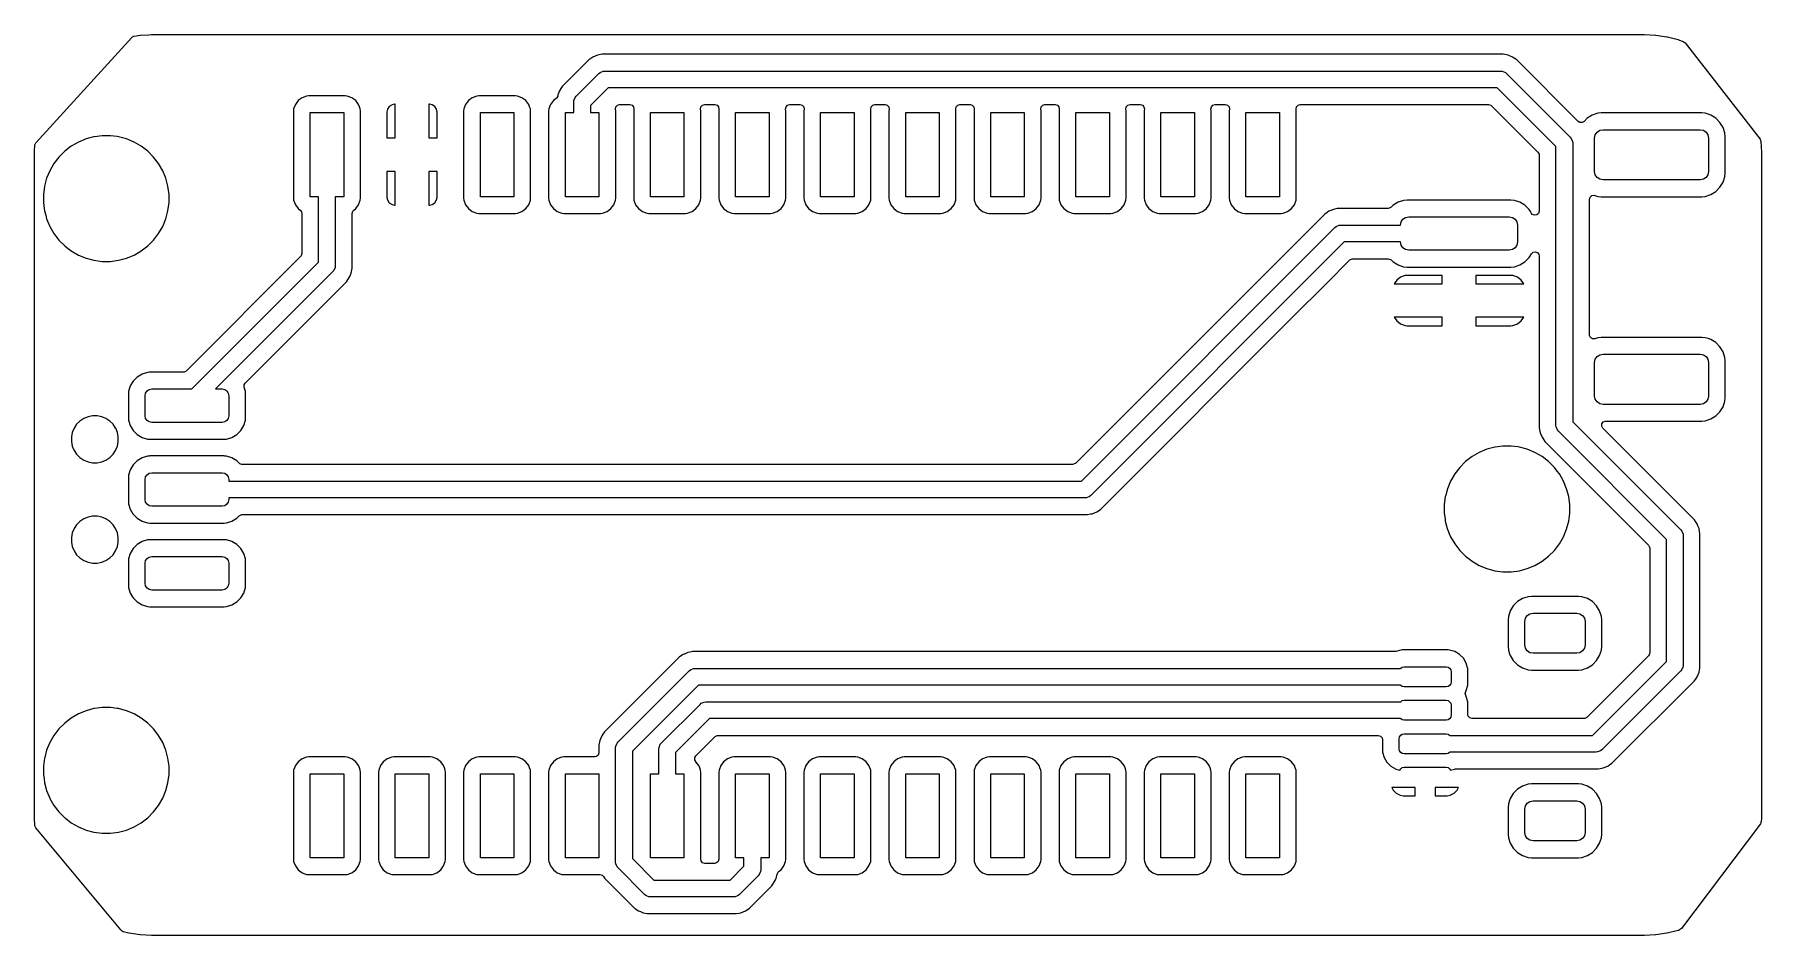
# Model space of a CAD drawing. Extents: x 165 to 216.6, y -101.8 to -74.9.
import ezdxf

# ---------------------------------------------------------------- set-up
doc = ezdxf.new("R2010")
doc.units = 0
doc.layers.add('BLACK', color=7, linetype='CONTINUOUS')

msp = doc.modelspace()

# ---------------------------------------------------------------- linework, layer by layer
at = {"layer": 'BLACK', "linetype": 'CONTINUOUS'}
for p, q in [((165.042725, -78.079921), (167.903205, -74.944538)), ((167.903205, -74.944538), (167.924265, -74.931752)), ((167.924265, -74.931752), (167.94282, -74.915538)), ((167.94282, -74.915538), (167.958846, -74.910758)), ((167.958846, -74.910758), (167.962926, -74.908282)), ((167.962926, -74.908282), (167.976619, -74.905456)), ((167.976619, -74.905456), (168.150098, -74.879766)), ((168.150098, -74.879766), (168.162176, -74.878578)), ((168.162176, -74.878578), (168.412226, -74.866315)), ((168.412226, -74.866315), (168.495408, -74.862236)), ((168.495408, -74.862236), (168.501482, -74.862087)), ((168.501482, -74.862087), (168.564316, -74.862088)), ((168.564316, -74.862088), (168.564323, -74.862086)), ((168.564323, -74.862086), (168.568327, -74.86156)), ((168.568327, -74.86156), (168.584507, -74.8605)), ((168.584507, -74.8605), (212.99568, -74.8605)), ((212.99568, -74.8605), (212.995684, -74.860501)), ((212.995684, -74.860501), (213.058526, -74.8605)), ((213.058526, -74.8605), (213.064622, -74.860649)), ((213.064622, -74.860649), (213.3993, -74.877128)), ((213.3993, -74.877128), (213.411414, -74.878323)), ((213.411414, -74.878323), (213.739853, -74.927156)), ((213.739853, -74.927156), (213.751778, -74.929534)), ((213.751778, -74.929534), (214.073824, -75.010396)), ((214.073824, -75.010396), (214.085485, -75.013942)), ((214.085485, -75.013942), (214.224137, -75.063678)), ((214.224137, -75.063678), (214.280136, -75.104251)), ((214.280136, -75.104251), (216.520557, -77.983788)), ((181.54658, -75.617051), (180.76705, -76.39658)), ((181.546584, -75.617048), (181.54658, -75.617051)), ((181.669498, -75.534919), (181.546584, -75.617048)), ((181.669511, -75.534912), (181.669498, -75.534919)), ((181.806082, -75.478343), (181.669511, -75.534912)), ((181.806092, -75.47834), (181.806082, -75.478343)), ((181.95108, -75.4495), (181.806092, -75.47834)), ((181.951082, -75.4495), (181.95108, -75.4495)), ((182.098917, -75.4495), (181.951082, -75.4495)), ((208.848918, -75.4495), (182.098917, -75.4495)), ((208.84892, -75.4495), (208.848918, -75.4495)), ((208.993907, -75.47834), (208.84892, -75.4495)), ((208.993917, -75.478343), (208.993907, -75.47834)), ((209.130491, -75.534913), (208.993917, -75.478343)), ((209.179729, -75.567813), (209.130491, -75.534913)), ((209.253414, -75.617046), (209.179729, -75.567812)), ((209.179729, -75.567812), (209.179729, -75.567813)), ((209.253421, -75.617052), (209.253414, -75.617046)), ((211.089819, -77.453451), (209.253421, -75.617052)), ((181.173223, -76.698223), (181.848223, -76.023223)), ((181.848223, -76.023223), (181.886102, -75.992137)), ((181.886102, -75.992137), (181.886107, -75.992133)), ((181.886107, -75.992133), (181.976227, -75.954804)), ((181.976227, -75.954804), (182.025, -75.95)), ((182.025, -75.95), (208.775, -75.95)), ((208.775, -75.95), (208.823773, -75.954804)), ((208.823773, -75.954804), (208.913893, -75.992133)), ((208.913893, -75.992133), (208.913897, -75.992137)), ((208.913897, -75.992137), (208.951777, -76.023223)), ((208.951777, -76.023223), (210.851777, -77.923223)), ((172.987664, -76.746206), (172.872455, -76.832452)), ((172.987671, -76.746202), (172.987664, -76.746206)), ((173.122516, -76.695908), (172.987671, -76.746202)), ((173.182123, -76.689501), (173.122516, -76.695908)), ((173.182129, -76.6895), (173.182123, -76.689501)), ((174.277864, -76.6895), (173.182129, -76.6895)), ((174.277873, -76.6895), (174.277864, -76.6895)), ((174.277881, -76.6895), (174.277873, -76.6895)), ((174.277883, -76.689501), (174.277881, -76.6895)), ((174.337483, -76.695908), (174.277883, -76.689501)), ((174.472328, -76.746202), (174.337482, -76.695908)), ((174.337482, -76.695908), (174.337483, -76.695908)), ((174.472335, -76.746206), (174.472328, -76.746202)), ((174.587544, -76.832452), (174.472335, -76.746206)), ((178.067664, -76.746206), (177.952455, -76.832452)), ((178.067671, -76.746202), (178.067664, -76.746206)), ((178.202516, -76.695908), (178.067671, -76.746202)), ((178.262123, -76.689501), (178.202516, -76.695908)), ((178.262129, -76.6895), (178.262123, -76.689501)), ((179.357864, -76.6895), (178.262129, -76.6895)), ((179.357873, -76.6895), (179.357864, -76.6895)), ((179.357881, -76.6895), (179.357873, -76.6895)), ((179.357883, -76.689501), (179.357881, -76.6895)), ((179.417483, -76.695908), (179.357883, -76.689501)), ((179.552328, -76.746202), (179.417482, -76.695908)), ((179.417482, -76.695908), (179.417483, -76.695908)), ((179.552335, -76.746206), (179.552328, -76.746202)), ((179.667544, -76.832452), (179.552335, -76.746206)), ((180.572861, -76.772261), (180.492452, -76.832455)), ((180.587781, -76.759098), (180.572861, -76.772261)), ((180.620166, -76.697187), (180.587781, -76.759098)), ((180.62834, -76.656092), (180.620166, -76.697187)), ((180.628341, -76.656088), (180.62834, -76.656092)), ((180.684914, -76.519508), (180.628341, -76.656088)), ((180.684921, -76.519496), (180.684914, -76.519508)), ((180.717813, -76.470269), (180.684921, -76.519496)), ((180.767044, -76.396588), (180.717812, -76.470268)), ((180.717812, -76.470268), (180.717813, -76.470269)), ((180.76705, -76.39658), (180.767044, -76.396588)), ((181.1, -76.875), (181.104804, -76.826227)), ((181.104804, -76.826227), (181.142133, -76.736107)), ((181.142133, -76.736107), (181.142137, -76.736102)), ((181.142137, -76.736102), (181.173223, -76.698223)), ((182.128554, -76.45), (181.6, -76.978554)), ((208.671446, -76.45), (182.128554, -76.45)), ((210.425, -78.203554), (208.671446, -76.45)), ((172.729501, -77.142123), (172.7295, -77.142135)), ((172.7295, -77.142135), (172.7295, -79.74787)), ((172.735908, -77.082517), (172.729501, -77.142116)), ((172.729501, -77.142116), (172.729501, -77.142123)), ((172.786202, -76.947671), (172.735908, -77.082517)), ((172.786206, -76.947664), (172.786202, -76.947671)), ((172.872452, -76.832455), (172.786206, -76.947664)), ((172.872455, -76.832452), (172.872452, -76.832455)), ((173.23, -79.7), (173.23, -77.19)), ((173.23, -77.19), (174.23, -77.19)), ((174.23, -77.19), (174.23, -79.7)), ((174.587547, -76.832455), (174.587544, -76.832452)), ((174.673793, -76.947664), (174.587547, -76.832455)), ((174.673797, -76.947671), (174.673793, -76.947664)), ((174.700398, -77.018994), (174.673797, -76.947671)), ((174.724091, -77.082517), (174.700398, -77.018994)), ((174.730497, -77.142116), (174.724091, -77.082517)), ((174.730498, -77.142123), (174.730497, -77.142116)), ((174.730499, -77.142129), (174.730498, -77.142123)), ((174.730499, -77.159284), (174.730499, -77.142129)), ((174.730499, -77.165371), (174.730499, -77.159284)), ((174.730499, -78.444435), (174.730499, -77.165371)), ((175.534503, -77.092459), (175.52, -77.165371)), ((175.52, -77.165371), (175.52, -77.945)), ((175.534505, -77.092455), (175.534503, -77.092459)), ((175.58976, -77.00976), (175.534505, -77.092455)), ((175.672455, -76.954505), (175.58976, -77.00976)), ((175.672459, -76.954503), (175.672455, -76.954505)), ((175.745373, -76.94), (175.672459, -76.954503)), ((175.77, -76.94), (175.745373, -76.94)), ((175.77, -77.945), (175.77, -76.94)), ((176.794627, -76.94), (176.77, -76.94)), ((176.77, -76.94), (176.77, -77.19)), ((176.77, -77.19), (176.77, -77.945)), ((176.86754, -76.954503), (176.794627, -76.94)), ((176.867544, -76.954505), (176.86754, -76.954503)), ((176.950239, -77.00976), (176.867544, -76.954505)), ((177.005494, -77.092455), (176.950239, -77.00976)), ((177.015376, -77.142135), (177.005494, -77.092455)), ((177.019526, -77.162997), (177.015376, -77.142135)), ((177.019528, -77.163003), (177.019526, -77.162997)), ((177.019528, -77.163004), (177.019528, -77.163003)), ((177.02, -77.165376), (177.019528, -77.163004)), ((177.02, -77.945), (177.02, -77.165376)), ((177.809501, -77.142123), (177.8095, -77.142135)), ((177.8095, -77.142135), (177.8095, -79.74787)), ((177.815908, -77.082517), (177.809501, -77.142116)), ((177.809501, -77.142116), (177.809501, -77.142123)), ((177.866202, -76.947671), (177.815908, -77.082517)), ((177.866206, -76.947664), (177.866202, -76.947671)), ((177.952452, -76.832455), (177.866206, -76.947664)), ((177.952455, -76.832452), (177.952452, -76.832455)), ((178.31, -79.7), (178.31, -77.19)), ((178.31, -77.19), (179.31, -77.19)), ((179.31, -77.19), (179.31, -79.7)), ((179.667547, -76.832455), (179.667544, -76.832452)), ((179.753793, -76.947664), (179.667547, -76.832455)), ((179.753797, -76.947671), (179.753793, -76.947664)), ((179.780398, -77.018994), (179.753797, -76.947671)), ((179.804091, -77.082517), (179.780398, -77.018994)), ((179.810499, -77.142128), (179.804091, -77.082517)), ((179.8105, -79.747873), (179.810499, -77.142128)), ((180.349501, -77.142123), (180.3495, -77.142135)), ((180.3495, -77.142135), (180.3495, -79.74787)), ((180.355908, -77.082517), (180.349501, -77.142116)), ((180.349501, -77.142116), (180.349501, -77.142123)), ((180.406202, -76.947671), (180.355908, -77.082517)), ((180.406206, -76.947664), (180.406202, -76.947671)), ((180.492452, -76.832455), (180.406206, -76.947664)), ((180.85, -79.7), (180.85, -77.19)), ((180.85, -77.19), (181.1, -77.19)), ((181.1, -77.19), (181.1, -76.875)), ((181.6, -76.978554), (181.6, -77.19)), ((181.6, -77.19), (181.85, -77.19)), ((181.85, -77.19), (181.85, -79.7)), ((182.344654, -77.087753), (182.357061, -77.018994)), ((182.350499, -77.142128), (182.344654, -77.087753)), ((182.3505, -79.747873), (182.350499, -77.142128)), ((182.357061, -77.018994), (182.404672, -76.967857)), ((182.404672, -76.967857), (182.467944, -76.9505)), ((182.467944, -76.9505), (182.772057, -76.9505)), ((182.772057, -76.9505), (182.839096, -76.970185)), ((182.839096, -76.970185), (182.884851, -77.022989)), ((182.884851, -77.022989), (182.895346, -77.087756)), ((182.895346, -77.087756), (182.8895, -77.142119)), ((182.8895, -77.142119), (182.8895, -79.74787)), ((183.39, -79.7), (183.39, -77.19)), ((183.39, -77.19), (184.39, -77.19)), ((184.39, -77.19), (184.39, -79.7)), ((184.884654, -77.087753), (184.897061, -77.018994)), ((184.890499, -77.142128), (184.884654, -77.087753)), ((184.8905, -79.747873), (184.890499, -77.142128)), ((184.897061, -77.018994), (184.944672, -76.967857)), ((184.944672, -76.967857), (185.007944, -76.9505)), ((185.007944, -76.9505), (185.312057, -76.9505)), ((185.312057, -76.9505), (185.379096, -76.970185)), ((185.379096, -76.970185), (185.424851, -77.022989)), ((185.424851, -77.022989), (185.435346, -77.087756)), ((185.435346, -77.087756), (185.4295, -77.142119)), ((185.4295, -77.142119), (185.4295, -79.74787)), ((185.93, -79.7), (185.93, -77.19)), ((185.93, -77.19), (186.93, -77.19)), ((186.93, -77.19), (186.93, -79.7)), ((187.424654, -77.087753), (187.437061, -77.018994)), ((187.430499, -77.142128), (187.424654, -77.087753)), ((187.4305, -79.747873), (187.430499, -77.142128)), ((187.437061, -77.018994), (187.484672, -76.967857)), ((187.484672, -76.967857), (187.547944, -76.9505)), ((187.547944, -76.9505), (187.852057, -76.9505)), ((187.852057, -76.9505), (187.919096, -76.970185)), ((187.919096, -76.970185), (187.964851, -77.022989)), ((187.964851, -77.022989), (187.975346, -77.087756)), ((187.975346, -77.087756), (187.9695, -77.142119)), ((187.9695, -77.142119), (187.9695, -79.74787)), ((188.47, -79.7), (188.47, -77.19)), ((188.47, -77.19), (189.47, -77.19)), ((189.47, -77.19), (189.47, -79.7)), ((189.964654, -77.087753), (189.977061, -77.018994)), ((189.970499, -77.142128), (189.964654, -77.087753)), ((189.9705, -79.747873), (189.970499, -77.142128)), ((189.977061, -77.018994), (190.024672, -76.967857)), ((190.024672, -76.967857), (190.087944, -76.9505)), ((190.087944, -76.9505), (190.392057, -76.9505)), ((190.392057, -76.9505), (190.459096, -76.970185)), ((190.459096, -76.970185), (190.504851, -77.022989)), ((190.504851, -77.022989), (190.515346, -77.087756)), ((190.515346, -77.087756), (190.5095, -77.142119)), ((190.5095, -77.142119), (190.5095, -79.74787)), ((191.01, -79.7), (191.01, -77.19)), ((191.01, -77.19), (192.01, -77.19)), ((192.01, -77.19), (192.01, -79.7)), ((192.504654, -77.087753), (192.517061, -77.018994)), ((192.510499, -77.142128), (192.504654, -77.087753)), ((192.5105, -79.747873), (192.510499, -77.142128)), ((192.517061, -77.018994), (192.564672, -76.967857)), ((192.564672, -76.967857), (192.627944, -76.9505)), ((192.627944, -76.9505), (192.932057, -76.9505)), ((192.932057, -76.9505), (192.999096, -76.970185)), ((192.999096, -76.970185), (193.044851, -77.022989)), ((193.044851, -77.022989), (193.055346, -77.087756)), ((193.055346, -77.087756), (193.0495, -77.142119)), ((193.0495, -77.142119), (193.0495, -79.74787)), ((193.55, -79.7), (193.55, -77.19)), ((193.55, -77.19), (194.55, -77.19)), ((194.55, -77.19), (194.55, -79.7)), ((195.044654, -77.087753), (195.057061, -77.018994)), ((195.050499, -77.142128), (195.044654, -77.087753)), ((195.0505, -79.747873), (195.050499, -77.142128)), ((195.057061, -77.018994), (195.104672, -76.967857)), ((195.104672, -76.967857), (195.167944, -76.9505)), ((195.167944, -76.9505), (195.472057, -76.9505)), ((195.472057, -76.9505), (195.539096, -76.970185)), ((195.539096, -76.970185), (195.584851, -77.022989)), ((195.584851, -77.022989), (195.595346, -77.087756)), ((195.595346, -77.087756), (195.5895, -77.142119)), ((195.5895, -77.142119), (195.5895, -79.74787)), ((196.09, -79.7), (196.09, -77.19)), ((196.09, -77.19), (197.09, -77.19)), ((197.09, -77.19), (197.09, -79.7)), ((197.584654, -77.087753), (197.597061, -77.018994)), ((197.590499, -77.142128), (197.584654, -77.087753)), ((197.5905, -79.747873), (197.590499, -77.142128)), ((197.597061, -77.018994), (197.644672, -76.967857)), ((197.644672, -76.967857), (197.707944, -76.9505)), ((197.707944, -76.9505), (198.012057, -76.9505)), ((198.012057, -76.9505), (198.079096, -76.970185)), ((198.079096, -76.970185), (198.124851, -77.022989)), ((198.124851, -77.022989), (198.135346, -77.087756)), ((198.135346, -77.087756), (198.1295, -77.142119)), ((198.1295, -77.142119), (198.1295, -79.74787)), ((198.63, -79.7), (198.63, -77.19)), ((198.63, -77.19), (199.63, -77.19)), ((199.63, -77.19), (199.63, -79.7)), ((200.124654, -77.087753), (200.137061, -77.018994)), ((200.130499, -77.142128), (200.124654, -77.087753)), ((200.1305, -79.747873), (200.130499, -77.142128)), ((200.137061, -77.018994), (200.184672, -76.967857)), ((200.184672, -76.967857), (200.247944, -76.9505)), ((200.247944, -76.9505), (200.552057, -76.9505)), ((200.552057, -76.9505), (200.619096, -76.970185)), ((200.619096, -76.970185), (200.664851, -77.022989)), ((200.664851, -77.022989), (200.675346, -77.087756)), ((200.675346, -77.087756), (200.6695, -77.142119)), ((200.6695, -77.142119), (200.6695, -79.74787)), ((201.17, -79.7), (201.17, -77.19)), ((201.17, -77.19), (202.17, -77.19)), ((202.17, -77.19), (202.17, -79.7)), ((202.664654, -77.087753), (202.677061, -77.018994)), ((202.670499, -77.142128), (202.664654, -77.087753)), ((202.6705, -79.747873), (202.670499, -77.142128)), ((202.677061, -77.018994), (202.724672, -76.967857)), ((202.724672, -76.967857), (202.787944, -76.9505)), ((202.787944, -76.9505), (208.41277, -76.9505)), ((208.41277, -76.9505), (208.479809, -76.970185)), ((208.479809, -76.970185), (208.500451, -76.986819)), ((208.500451, -76.986819), (209.888181, -78.374549)), ((211.510662, -77.265187), (211.361348, -77.357286)), ((211.510664, -77.265186), (211.510662, -77.265187)), ((211.677203, -77.210001), (211.510664, -77.265186)), ((211.677204, -77.21), (211.677203, -77.210001)), ((211.779984, -77.1995), (211.677204, -77.21)), ((211.779992, -77.1995), (211.779984, -77.1995)), ((214.780008, -77.1995), (211.779992, -77.1995)), ((214.780015, -77.1995), (214.780008, -77.1995)), ((214.882795, -77.21), (214.780015, -77.1995)), ((214.882797, -77.210001), (214.882795, -77.21)), ((214.966065, -77.237593), (214.882797, -77.210001)), ((215.049335, -77.265186), (214.966065, -77.237593)), ((215.049337, -77.265187), (215.049335, -77.265186)), ((215.198651, -77.357286), (215.049337, -77.265187)), ((211.134165, -77.481951), (211.089819, -77.453451)), ((211.203857, -77.486936), (211.134165, -77.481951)), ((211.26518, -77.453452), (211.203857, -77.486936)), ((211.361344, -77.357289), (211.26518, -77.453452)), ((211.361348, -77.357286), (211.361344, -77.357289)), ((211.58, -77.950001), (211.59903, -77.85433)), ((211.59903, -77.85433), (211.653224, -77.773224)), ((211.653224, -77.773224), (211.73433, -77.71903)), ((211.73433, -77.71903), (211.830002, -77.700001)), ((211.830002, -77.700001), (214.729999, -77.7)), ((214.729999, -77.7), (214.82567, -77.71903)), ((214.82567, -77.71903), (214.906776, -77.773224)), ((214.906776, -77.773224), (214.96097, -77.85433)), ((214.96097, -77.85433), (214.979999, -77.950002)), ((215.198655, -77.357289), (215.198651, -77.357286)), ((215.322711, -77.481345), (215.198655, -77.357289)), ((215.414814, -77.630666), (215.322711, -77.481345)), ((215.469999, -77.797203), (215.414814, -77.630666)), ((215.4805, -77.899992), (215.469999, -77.797203)), ((165.000398, -79.632065), (165.000499, -78.354387)), ((165.000499, -78.354387), (165.000662, -78.348072)), ((165.000662, -78.348072), (165.010508, -78.15709)), ((165.010508, -78.15709), (165.033619, -78.091156)), ((165.033619, -78.091156), (165.042725, -78.079921)), ((165.900738, -78.341903), (165.726903, -78.515738)), ((165.900745, -78.341897), (165.900738, -78.341903)), ((166.095787, -78.192236), (165.900745, -78.341897)), ((166.308705, -78.069307), (166.095787, -78.192236)), ((166.308714, -78.069303), (166.308705, -78.069307)), ((166.535837, -77.975225), (166.308714, -78.069303)), ((166.535847, -77.975222), (166.535837, -77.975225)), ((166.648638, -77.945), (166.535847, -77.975222)), ((166.773323, -77.911591), (166.648638, -77.945)), ((166.785059, -77.910045), (166.773323, -77.911591)), ((167.017065, -77.8795), (166.785059, -77.910045)), ((167.017073, -77.8795), (167.017065, -77.8795)), ((167.262927, -77.8795), (167.017073, -77.8795)), ((167.262934, -77.8795), (167.262927, -77.8795)), ((167.465939, -77.906227), (167.262934, -77.8795)), ((167.506677, -77.911591), (167.465939, -77.906227)), ((167.744153, -77.975222), (167.506677, -77.911591)), ((167.744155, -77.975223), (167.744153, -77.975222)), ((167.744162, -77.975225), (167.744155, -77.975223)), ((167.971285, -78.069303), (167.744162, -77.975225)), ((167.971292, -78.069306), (167.971285, -78.069303)), ((168.184208, -78.192233), (167.971292, -78.069306)), ((168.184211, -78.192235), (168.184208, -78.192233)), ((168.184212, -78.192236), (168.184211, -78.192235)), ((168.379254, -78.341897), (168.184212, -78.192236)), ((168.379261, -78.341903), (168.379254, -78.341897)), ((168.553096, -78.515738), (168.379261, -78.341903)), ((175.52, -77.945), (175.77, -77.945)), ((176.77, -77.945), (177.02, -77.945)), ((210.425, -86.525), (210.425, -78.203554)), ((210.851777, -77.923223), (210.882868, -77.961108)), ((210.882868, -77.961108), (210.920197, -78.051228)), ((210.920197, -78.051228), (210.920197, -78.051237)), ((210.920197, -78.051237), (210.925, -78.1)), ((210.925, -78.1), (210.925, -86.421446)), ((211.580001, -78.949998), (211.58, -77.950001)), ((214.979999, -77.950002), (214.98, -78.949999)), ((215.4805, -79.000008), (215.4805, -77.899992)), ((216.520557, -77.983788), (216.546188, -78.048786)), ((216.546188, -78.048786), (216.546562, -78.05429)), ((216.546562, -78.05429), (216.560937, -78.369822)), ((216.560937, -78.369822), (216.561064, -78.375919)), ((165.577236, -78.710787), (165.454307, -78.923705)), ((165.726897, -78.515745), (165.577236, -78.710787)), ((165.726903, -78.515738), (165.726897, -78.515745)), ((168.553101, -78.515744), (168.553096, -78.515738)), ((168.702767, -78.710792), (168.553101, -78.515744)), ((168.825694, -78.923708), (168.702767, -78.710792)), ((174.7305, -79.724628), (174.730499, -78.444435)), ((209.888181, -78.374549), (209.921666, -78.435872)), ((209.921666, -78.435872), (209.9245, -78.46223)), ((209.9245, -78.46223), (209.9245, -80.133382)), ((216.561064, -78.375919), (216.560812, -78.444435)), ((216.560812, -78.444435), (216.561073, -78.448517)), ((216.561073, -78.448517), (216.561073, -98.185676)), ((165.29659, -79.388331), (165.2645, -79.632065)), ((165.296592, -79.38832), (165.29659, -79.388331)), ((165.308799, -79.342764), (165.296592, -79.38832)), ((165.360222, -79.150847), (165.308799, -79.342764)), ((165.360225, -79.150837), (165.360222, -79.150847)), ((165.454303, -78.923714), (165.360225, -79.150837)), ((165.454307, -78.923705), (165.454303, -78.923714)), ((168.919778, -79.150847), (168.825694, -78.923708)), ((168.983409, -79.388323), (168.919778, -79.150847)), ((169.0155, -79.632073), (168.983409, -79.388323)), ((175.77, -78.945), (175.52, -78.945)), ((175.52, -78.945), (175.52, -79.724628)), ((175.77, -79.95), (175.77, -78.945)), ((177.02, -78.945), (176.77, -78.945)), ((176.77, -78.945), (176.77, -79.95)), ((177.02, -79.724626), (177.02, -78.945)), ((211.59903, -79.04567), (211.580001, -78.949998)), ((211.653224, -79.126776), (211.59903, -79.04567)), ((211.73433, -79.18097), (211.653224, -79.126776)), ((211.830001, -79.2), (211.73433, -79.18097)), ((214.729998, -79.199999), (211.830001, -79.2)), ((214.82567, -79.18097), (214.729998, -79.199999)), ((214.906776, -79.126776), (214.82567, -79.18097)), ((214.96097, -79.04567), (214.906776, -79.126776)), ((214.98, -78.949999), (214.96097, -79.04567)), ((215.322711, -79.418655), (215.414814, -79.269334)), ((215.414814, -79.269334), (215.469999, -79.102797)), ((215.469999, -79.102797), (215.4805, -79.000008)), ((164.999928, -85.583386), (165.000398, -79.632065)), ((165.2645, -79.632065), (165.2645, -79.877934)), ((165.2645, -79.877934), (165.288148, -80.057546)), ((168.983409, -80.121677), (169.0155, -79.877927)), ((169.0155, -79.877927), (169.0155, -79.632073)), ((172.7295, -79.74787), (172.729501, -79.747876)), ((172.729501, -79.747876), (172.735908, -79.807483)), ((172.735908, -79.807483), (172.786202, -79.942328)), ((173.48, -79.7), (173.23, -79.7)), ((173.48, -81.656446), (173.48, -79.7)), ((174.23, -79.7), (173.98, -79.7)), ((173.98, -79.7), (173.98, -81.76)), ((174.673796, -79.942331), (174.724091, -79.807483)), ((174.724091, -79.807483), (174.7305, -79.747873)), ((174.7305, -79.747873), (174.7305, -79.724628)), ((175.52, -79.724628), (175.534503, -79.79754)), ((175.534503, -79.79754), (175.534505, -79.797544)), ((175.534505, -79.797544), (175.58976, -79.880239)), ((175.58976, -79.880239), (175.672455, -79.935494)), ((176.867544, -79.935494), (176.950239, -79.880239)), ((176.950239, -79.880239), (177.005494, -79.797544)), ((177.005494, -79.797544), (177.005496, -79.79754)), ((177.005496, -79.79754), (177.019999, -79.724628)), ((177.019999, -79.724628), (177.02, -79.724626)), ((177.8095, -79.74787), (177.809501, -79.747876)), ((177.809501, -79.747876), (177.815908, -79.807483)), ((177.815908, -79.807483), (177.866202, -79.942328)), ((179.31, -79.7), (178.31, -79.7)), ((179.753796, -79.942331), (179.804091, -79.807483)), ((179.804091, -79.807483), (179.8105, -79.747873)), ((180.3495, -79.74787), (180.349501, -79.747876)), ((180.349501, -79.747876), (180.355908, -79.807483)), ((180.355908, -79.807483), (180.406202, -79.942328)), ((181.85, -79.7), (180.85, -79.7)), ((182.293796, -79.942331), (182.344091, -79.807483)), ((182.344091, -79.807483), (182.3505, -79.747873)), ((182.8895, -79.74787), (182.889501, -79.747876)), ((182.889501, -79.747876), (182.895908, -79.807483)), ((182.895908, -79.807483), (182.946202, -79.942328)), ((184.39, -79.7), (183.39, -79.7)), ((184.833796, -79.942331), (184.884091, -79.807483)), ((184.884091, -79.807483), (184.8905, -79.747873)), ((185.4295, -79.74787), (185.429501, -79.747876)), ((185.429501, -79.747876), (185.435908, -79.807483)), ((185.435908, -79.807483), (185.486202, -79.942328)), ((186.93, -79.7), (185.93, -79.7)), ((187.373796, -79.942331), (187.424091, -79.807483)), ((187.424091, -79.807483), (187.4305, -79.747873)), ((187.9695, -79.74787), (187.969501, -79.747876)), ((187.969501, -79.747876), (187.975908, -79.807483)), ((187.975908, -79.807483), (188.026202, -79.942328)), ((189.47, -79.7), (188.47, -79.7)), ((189.913796, -79.942331), (189.964091, -79.807483)), ((189.964091, -79.807483), (189.9705, -79.747873)), ((190.5095, -79.74787), (190.509501, -79.747876)), ((190.509501, -79.747876), (190.515908, -79.807483)), ((190.515908, -79.807483), (190.566202, -79.942328)), ((192.01, -79.7), (191.01, -79.7)), ((192.453796, -79.942331), (192.504091, -79.807483)), ((192.504091, -79.807483), (192.5105, -79.747873)), ((193.0495, -79.74787), (193.049501, -79.747876)), ((193.049501, -79.747876), (193.055908, -79.807483)), ((193.055908, -79.807483), (193.106202, -79.942328)), ((194.55, -79.7), (193.55, -79.7)), ((194.993796, -79.942331), (195.044091, -79.807483)), ((195.044091, -79.807483), (195.0505, -79.747873)), ((195.5895, -79.74787), (195.589501, -79.747876)), ((195.589501, -79.747876), (195.595908, -79.807483)), ((195.595908, -79.807483), (195.646202, -79.942328)), ((197.09, -79.7), (196.09, -79.7)), ((197.533796, -79.942331), (197.584091, -79.807483)), ((197.584091, -79.807483), (197.5905, -79.747873)), ((198.1295, -79.74787), (198.129501, -79.747876)), ((198.129501, -79.747876), (198.135908, -79.807483)), ((198.135908, -79.807483), (198.186202, -79.942328)), ((199.63, -79.7), (198.63, -79.7)), ((200.073796, -79.942331), (200.124091, -79.807483)), ((200.124091, -79.807483), (200.1305, -79.747873)), ((200.6695, -79.74787), (200.669501, -79.747876)), ((200.669501, -79.747876), (200.675908, -79.807483)), ((200.675908, -79.807483), (200.726202, -79.942328)), ((202.17, -79.7), (201.17, -79.7)), ((202.613796, -79.942331), (202.664091, -79.807483)), ((202.664091, -79.807483), (202.6705, -79.747873)), ((205.710663, -79.865187), (205.561342, -79.957289)), ((205.710668, -79.865185), (205.710663, -79.865187)), ((205.8772, -79.810001), (205.710668, -79.865185)), ((205.877203, -79.81), (205.8772, -79.810001)), ((205.979981, -79.799501), (205.877203, -79.81)), ((205.979998, -79.7995), (205.979981, -79.799501)), ((209.08001, -79.7995), (205.979998, -79.7995)), ((209.182795, -79.81), (209.08001, -79.7995)), ((209.182797, -79.810001), (209.182795, -79.81)), ((209.349334, -79.865186), (209.182797, -79.810001)), ((209.498656, -79.957288), (209.349334, -79.865186)), ((211.4255, -79.778312), (211.445185, -79.711273)), ((211.4255, -83.821687), (211.4255, -79.778312)), ((211.445185, -79.711273), (211.497989, -79.665518)), ((211.497989, -79.665518), (211.567147, -79.655574)), ((211.567147, -79.655574), (211.588491, -79.660602)), ((211.588491, -79.660602), (211.677203, -79.689999)), ((211.677203, -79.689999), (211.779992, -79.7005)), ((211.779992, -79.7005), (211.779997, -79.7005)), ((211.779997, -79.7005), (214.780003, -79.7005)), ((214.780003, -79.7005), (214.780008, -79.7005)), ((214.780008, -79.7005), (214.882797, -79.689999)), ((214.882797, -79.689999), (215.049334, -79.634814)), ((215.049334, -79.634814), (215.198655, -79.542711)), ((215.198655, -79.542711), (215.322711, -79.418655)), ((165.288148, -80.057546), (165.296591, -80.121677)), ((165.296591, -80.121677), (165.332615, -80.25612)), ((165.332615, -80.25612), (165.360222, -80.359152)), ((165.360222, -80.359152), (165.360225, -80.359162)), ((165.360225, -80.359162), (165.454303, -80.586285)), ((168.825694, -80.586292), (168.919778, -80.359153)), ((168.919778, -80.359153), (168.983409, -80.121677)), ((172.786202, -79.942328), (172.786203, -79.942329)), ((172.786203, -79.942329), (172.786204, -79.942331)), ((172.786204, -79.942331), (172.866431, -80.0495)), ((172.866431, -80.0495), (172.872452, -80.057543)), ((172.872452, -80.057543), (172.872455, -80.057547)), ((172.872455, -80.057547), (172.92981, -80.100482)), ((172.92981, -80.100482), (172.971682, -80.156415)), ((172.971682, -80.156415), (172.9795, -80.199749)), ((172.9795, -80.199749), (172.9795, -81.39777)), ((174.4805, -80.199749), (174.500185, -80.13271)), ((174.4805, -81.686082), (174.4805, -80.199749)), ((174.500185, -80.13271), (174.53019, -80.100482)), ((174.53019, -80.100482), (174.587546, -80.057546)), ((174.587546, -80.057546), (174.673796, -79.942331)), ((175.672455, -79.935494), (175.672459, -79.935496)), ((175.672459, -79.935496), (175.745371, -79.949999)), ((175.745371, -79.949999), (175.745374, -79.95)), ((175.745374, -79.95), (175.77, -79.95)), ((176.77, -79.95), (176.794626, -79.95)), ((176.794626, -79.95), (176.794628, -79.949999)), ((176.794628, -79.949999), (176.86754, -79.935496)), ((176.86754, -79.935496), (176.867544, -79.935494)), ((177.866202, -79.942328), (177.866206, -79.942335)), ((177.866206, -79.942335), (177.952452, -80.057544)), ((177.952452, -80.057544), (177.952455, -80.057547)), ((177.952455, -80.057547), (178.067664, -80.143793)), ((178.067664, -80.143793), (178.067671, -80.143797)), ((178.067671, -80.143797), (178.202517, -80.194091)), ((178.202517, -80.194091), (178.202516, -80.194091)), ((178.202516, -80.194091), (178.209444, -80.194835)), ((178.209444, -80.194835), (178.262127, -80.2005)), ((178.262127, -80.2005), (179.357872, -80.200499)), ((179.357872, -80.200499), (179.417483, -80.194091)), ((179.417483, -80.194091), (179.552331, -80.143796)), ((179.552331, -80.143796), (179.667546, -80.057546)), ((179.667546, -80.057546), (179.753796, -79.942331)), ((180.406202, -79.942328), (180.406206, -79.942335)), ((180.406206, -79.942335), (180.492452, -80.057544)), ((180.492452, -80.057544), (180.492455, -80.057547)), ((180.492455, -80.057547), (180.607664, -80.143793)), ((180.607664, -80.143793), (180.607671, -80.143797)), ((180.607671, -80.143797), (180.742517, -80.194091)), ((180.742517, -80.194091), (180.742516, -80.194091)), ((180.742516, -80.194091), (180.749444, -80.194835)), ((180.749444, -80.194835), (180.802127, -80.2005)), ((180.802127, -80.2005), (181.897872, -80.200499)), ((181.897872, -80.200499), (181.957483, -80.194091)), ((181.957483, -80.194091), (182.092331, -80.143796)), ((182.092331, -80.143796), (182.207546, -80.057546)), ((182.207546, -80.057546), (182.293796, -79.942331)), ((182.946202, -79.942328), (182.946206, -79.942335)), ((182.946206, -79.942335), (183.032452, -80.057544)), ((183.032452, -80.057544), (183.032455, -80.057547)), ((183.032455, -80.057547), (183.147664, -80.143793)), ((183.147664, -80.143793), (183.147671, -80.143797)), ((183.147671, -80.143797), (183.282517, -80.194091)), ((183.282517, -80.194091), (183.282516, -80.194091)), ((183.282516, -80.194091), (183.289444, -80.194835)), ((183.289444, -80.194835), (183.342127, -80.2005)), ((183.342127, -80.2005), (184.437872, -80.200499)), ((184.437872, -80.200499), (184.497483, -80.194091)), ((184.497483, -80.194091), (184.632331, -80.143796)), ((184.632331, -80.143796), (184.747546, -80.057546)), ((184.747546, -80.057546), (184.833796, -79.942331)), ((185.486202, -79.942328), (185.486206, -79.942335)), ((185.486206, -79.942335), (185.572452, -80.057544)), ((185.572452, -80.057544), (185.572455, -80.057547)), ((185.572455, -80.057547), (185.687664, -80.143793)), ((185.687664, -80.143793), (185.687671, -80.143797)), ((185.687671, -80.143797), (185.822517, -80.194091)), ((185.822517, -80.194091), (185.822516, -80.194091)), ((185.822516, -80.194091), (185.829444, -80.194835)), ((185.829444, -80.194835), (185.882127, -80.2005)), ((185.882127, -80.2005), (186.977872, -80.200499)), ((186.977872, -80.200499), (187.037483, -80.194091)), ((187.037483, -80.194091), (187.172331, -80.143796)), ((187.172331, -80.143796), (187.287546, -80.057546)), ((187.287546, -80.057546), (187.373796, -79.942331)), ((188.026202, -79.942328), (188.026206, -79.942335)), ((188.026206, -79.942335), (188.112452, -80.057544)), ((188.112452, -80.057544), (188.112455, -80.057547)), ((188.112455, -80.057547), (188.227664, -80.143793)), ((188.227664, -80.143793), (188.227671, -80.143797)), ((188.227671, -80.143797), (188.362517, -80.194091)), ((188.362517, -80.194091), (188.362516, -80.194091)), ((188.362516, -80.194091), (188.369444, -80.194835)), ((188.369444, -80.194835), (188.422127, -80.2005)), ((188.422127, -80.2005), (189.517872, -80.200499)), ((189.517872, -80.200499), (189.577483, -80.194091)), ((189.577483, -80.194091), (189.712331, -80.143796)), ((189.712331, -80.143796), (189.827546, -80.057546)), ((189.827546, -80.057546), (189.913796, -79.942331)), ((190.566202, -79.942328), (190.566206, -79.942335)), ((190.566206, -79.942335), (190.652452, -80.057544)), ((190.652452, -80.057544), (190.652455, -80.057547)), ((190.652455, -80.057547), (190.767664, -80.143793)), ((190.767664, -80.143793), (190.767671, -80.143797)), ((190.767671, -80.143797), (190.902517, -80.194091)), ((190.902517, -80.194091), (190.902516, -80.194091)), ((190.902516, -80.194091), (190.909444, -80.194835)), ((190.909444, -80.194835), (190.962127, -80.2005)), ((190.962127, -80.2005), (192.057872, -80.200499)), ((192.057872, -80.200499), (192.117483, -80.194091)), ((192.117483, -80.194091), (192.252331, -80.143796)), ((192.252331, -80.143796), (192.367546, -80.057546)), ((192.367546, -80.057546), (192.453796, -79.942331)), ((193.106202, -79.942328), (193.106206, -79.942335)), ((193.106206, -79.942335), (193.192452, -80.057544)), ((193.192452, -80.057544), (193.192455, -80.057547)), ((193.192455, -80.057547), (193.307664, -80.143793)), ((193.307664, -80.143793), (193.307671, -80.143797)), ((193.307671, -80.143797), (193.442517, -80.194091)), ((193.442517, -80.194091), (193.442516, -80.194091)), ((193.442516, -80.194091), (193.449444, -80.194835)), ((193.449444, -80.194835), (193.502127, -80.2005)), ((193.502127, -80.2005), (194.597872, -80.200499)), ((194.597872, -80.200499), (194.657483, -80.194091)), ((194.657483, -80.194091), (194.792331, -80.143796)), ((194.792331, -80.143796), (194.907546, -80.057546)), ((194.907546, -80.057546), (194.993796, -79.942331)), ((195.646202, -79.942328), (195.646206, -79.942335)), ((195.646206, -79.942335), (195.732452, -80.057544)), ((195.732452, -80.057544), (195.732455, -80.057547)), ((195.732455, -80.057547), (195.847664, -80.143793)), ((195.847664, -80.143793), (195.847671, -80.143797)), ((195.847671, -80.143797), (195.982517, -80.194091)), ((195.982517, -80.194091), (195.982516, -80.194091)), ((195.982516, -80.194091), (195.989444, -80.194835)), ((195.989444, -80.194835), (196.042127, -80.2005)), ((196.042127, -80.2005), (197.137872, -80.200499)), ((203.521579, -80.217052), (196.085451, -87.653181)), ((197.137872, -80.200499), (197.197483, -80.194091)), ((197.197483, -80.194091), (197.332331, -80.143796)), ((197.332331, -80.143796), (197.447546, -80.057546)), ((197.447546, -80.057546), (197.533796, -79.942331)), ((198.186202, -79.942328), (198.186206, -79.942335)), ((198.186206, -79.942335), (198.272452, -80.057544)), ((198.272452, -80.057544), (198.272455, -80.057547)), ((198.272455, -80.057547), (198.387664, -80.143793)), ((198.387664, -80.143793), (198.387671, -80.143797)), ((198.387671, -80.143797), (198.522517, -80.194091)), ((198.522517, -80.194091), (198.522516, -80.194091)), ((198.522516, -80.194091), (198.529444, -80.194835)), ((198.529444, -80.194835), (198.582127, -80.2005)), ((198.582127, -80.2005), (199.677872, -80.200499)), ((199.677872, -80.200499), (199.737483, -80.194091)), ((199.737483, -80.194091), (199.872331, -80.143796)), ((199.872331, -80.143796), (199.987546, -80.057546)), ((199.987546, -80.057546), (200.073796, -79.942331)), ((200.726202, -79.942328), (200.726206, -79.942335)), ((200.726206, -79.942335), (200.812452, -80.057544)), ((200.812452, -80.057544), (200.812455, -80.057547)), ((200.812455, -80.057547), (200.927664, -80.143793)), ((200.927664, -80.143793), (200.927671, -80.143797)), ((200.927671, -80.143797), (201.062517, -80.194091)), ((201.062517, -80.194091), (201.062516, -80.194091)), ((201.062516, -80.194091), (201.069444, -80.194835)), ((201.069444, -80.194835), (201.122127, -80.2005)), ((201.122127, -80.2005), (202.217872, -80.200499)), ((202.217872, -80.200499), (202.277483, -80.194091)), ((202.277483, -80.194091), (202.412331, -80.143796)), ((202.412331, -80.143796), (202.527546, -80.057546)), ((202.527546, -80.057546), (202.613796, -79.942331)), ((203.521582, -80.217049), (203.521579, -80.217052)), ((203.596135, -80.167236), (203.521582, -80.217049)), ((203.644506, -80.134915), (203.596135, -80.167236)), ((203.701082, -80.11148), (203.644506, -80.134915)), ((203.781083, -80.078342), (203.701081, -80.111479)), ((203.701081, -80.111479), (203.701082, -80.11148)), ((203.781093, -80.078339), (203.781083, -80.078342)), ((203.897243, -80.055235), (203.781093, -80.078339)), ((203.926076, -80.0495), (203.897242, -80.055234)), ((203.897242, -80.055234), (203.897243, -80.055235)), ((205.41777, -80.0495), (203.926076, -80.0495)), ((205.444128, -80.046666), (205.41777, -80.0495)), ((205.505451, -80.013181), (205.444128, -80.046666)), ((205.561342, -79.957289), (205.505451, -80.013181)), ((205.79903, -80.454329), (205.853223, -80.373223)), ((205.853223, -80.373223), (205.934329, -80.31903)), ((205.934329, -80.31903), (206.03, -80.3)), ((206.03, -80.3), (209.03, -80.3)), ((209.03, -80.3), (209.125671, -80.31903)), ((209.125671, -80.31903), (209.206777, -80.373223)), ((209.206777, -80.373223), (209.26097, -80.454329)), ((209.622712, -80.081344), (209.498656, -79.957288)), ((209.661232, -80.143796), (209.622712, -80.081344)), ((209.694961, -80.198479), (209.661232, -80.143796)), ((209.719297, -80.227095), (209.694961, -80.198479)), ((209.782853, -80.25612), (209.719297, -80.227095)), ((209.852011, -80.246176), (209.782853, -80.25612)), ((209.904815, -80.200421), (209.852011, -80.246176)), ((209.9245, -80.133382), (209.904815, -80.200421)), ((165.454303, -80.586285), (165.454306, -80.586292)), ((165.454306, -80.586292), (165.577233, -80.799208)), ((165.577233, -80.799208), (165.577235, -80.799211)), ((165.577235, -80.799211), (165.577236, -80.799212)), ((165.577236, -80.799212), (165.726897, -80.994254)), ((168.553101, -80.994256), (168.702767, -80.799208)), ((168.702767, -80.799208), (168.825694, -80.586292)), ((196.256446, -88.19), (203.823224, -80.623223)), ((203.823224, -80.623223), (203.861108, -80.592132)), ((203.861108, -80.592132), (203.951228, -80.554803)), ((203.951228, -80.554803), (203.951237, -80.554803)), ((203.951237, -80.554803), (204, -80.55)), ((204, -80.55), (205.78, -80.55)), ((205.78, -80.55), (205.79903, -80.454329)), ((209.26097, -80.454329), (209.28, -80.55)), ((209.28, -80.55), (209.28, -81.05)), ((165.726897, -80.994254), (165.726903, -80.994261)), ((165.726903, -80.994261), (165.900738, -81.168096)), ((165.900738, -81.168096), (165.900745, -81.168102)), ((165.900745, -81.168102), (166.015335, -81.25603)), ((166.015335, -81.25603), (166.095792, -81.317767)), ((166.095792, -81.317767), (166.308708, -81.440694)), ((166.308708, -81.440694), (166.535847, -81.534778)), ((167.744153, -81.534778), (167.971292, -81.440694)), ((167.971292, -81.440694), (168.184208, -81.317767)), ((168.184208, -81.317767), (168.379256, -81.168101)), ((168.379256, -81.168101), (168.553101, -80.994256)), ((172.959815, -81.464809), (172.943181, -81.485451)), ((172.9795, -81.39777), (172.959815, -81.464809)), ((204.103553, -81.05), (196.536777, -88.616777)), ((205.78, -81.05), (204.103553, -81.05)), ((205.79903, -81.145671), (205.78, -81.05)), ((205.853223, -81.226777), (205.79903, -81.145671)), ((205.934329, -81.28097), (205.853223, -81.226777)), ((206.03, -81.3), (205.934329, -81.28097)), ((209.03, -81.3), (206.03, -81.3)), ((209.125671, -81.28097), (209.03, -81.3)), ((209.206777, -81.226777), (209.125671, -81.28097)), ((209.26097, -81.145671), (209.206777, -81.226777)), ((209.28, -81.05), (209.26097, -81.145671)), ((209.622712, -81.518656), (209.694961, -81.40152)), ((209.694961, -81.40152), (209.746909, -81.354796)), ((209.746909, -81.354796), (209.815871, -81.343573)), ((209.815871, -81.343573), (209.879954, -81.371417)), ((209.879954, -81.371417), (209.91881, -81.429485)), ((209.91881, -81.429485), (209.9245, -81.466617)), ((209.9245, -81.466617), (209.9245, -86.598918)), ((166.535847, -81.534778), (166.773323, -81.598409)), ((166.773323, -81.598409), (167.017073, -81.6305)), ((167.017073, -81.6305), (167.01708, -81.6305)), ((167.01708, -81.6305), (167.26292, -81.6305)), ((167.26292, -81.6305), (167.262927, -81.6305)), ((167.262927, -81.6305), (167.506677, -81.598409)), ((167.506677, -81.598409), (167.744153, -81.534778)), ((172.943181, -81.485451), (169.525451, -84.903181)), ((169.696446, -85.44), (173.48, -81.656446)), ((173.906777, -81.936776), (170.403554, -85.44)), ((173.937868, -81.898892), (173.906777, -81.936776)), ((173.975197, -81.808772), (173.937868, -81.898892)), ((173.98, -81.76), (173.975197, -81.808762)), ((173.975197, -81.808762), (173.975197, -81.808772)), ((174.418518, -82.05892), (174.451659, -81.978912)), ((174.451659, -81.978912), (174.4805, -81.833917)), ((174.4805, -81.833917), (174.4805, -81.686082)), ((203.561366, -82.3), (204.274548, -81.586818)), ((204.274548, -81.586818), (204.335871, -81.553334)), ((204.335871, -81.553334), (204.362229, -81.5505)), ((204.362229, -81.5505), (205.41777, -81.5505)), ((205.41777, -81.5505), (205.484809, -81.570185)), ((205.484809, -81.570185), (205.505451, -81.586819)), ((205.505451, -81.586819), (205.561344, -81.642712)), ((205.561344, -81.642712), (205.710666, -81.734814)), ((205.710666, -81.734814), (205.877203, -81.789999)), ((205.877203, -81.789999), (205.979991, -81.8005)), ((205.979991, -81.8005), (209.080008, -81.800499)), ((209.080008, -81.800499), (209.182797, -81.789999)), ((209.182797, -81.789999), (209.349334, -81.734814)), ((209.349334, -81.734814), (209.498656, -81.642712)), ((209.498656, -81.642712), (209.622712, -81.518656)), ((171.286382, -85.264984), (174.312952, -82.238416)), ((174.312952, -82.238416), (174.362186, -82.164729)), ((174.362186, -82.164729), (174.395084, -82.115495)), ((174.395084, -82.115495), (174.418518, -82.05892)), ((202.561366, -83.3), (203.561366, -82.3)), ((205.672809, -82.192813), (205.592569, -82.3)), ((205.592569, -82.3), (207.03, -82.3)), ((205.672814, -82.192808), (205.672809, -82.192813)), ((205.787906, -82.106649), (205.672814, -82.192808)), ((205.787913, -82.106645), (205.787906, -82.106649)), ((205.92262, -82.056403), (205.787913, -82.106645)), ((205.922627, -82.056401), (205.92262, -82.056403)), ((205.982155, -82.05), (205.922627, -82.056401)), ((207.03, -82.05), (205.982155, -82.05)), ((207.03, -82.3), (207.03, -82.05)), ((209.077844, -82.05), (208.03, -82.05)), ((208.03, -82.05), (208.03, -82.3)), ((208.03, -82.3), (209.46743, -82.3)), ((209.137372, -82.056401), (209.077844, -82.05)), ((209.137379, -82.056403), (209.137372, -82.056401)), ((209.272086, -82.106645), (209.137379, -82.056403)), ((209.272093, -82.106649), (209.272086, -82.106645)), ((209.387185, -82.192808), (209.272093, -82.106649)), ((209.38719, -82.192813), (209.387185, -82.192808)), ((209.46743, -82.3), (209.38719, -82.192813)), ((196.964303, -88.897065), (202.561366, -83.3)), ((207.03, -83.3), (205.592569, -83.3)), ((205.592569, -83.3), (205.672809, -83.407186)), ((205.672809, -83.407186), (205.672814, -83.407191)), ((205.672814, -83.407191), (205.787906, -83.49335)), ((205.787906, -83.49335), (205.787913, -83.493354)), ((205.787913, -83.493354), (205.92262, -83.543596)), ((207.03, -83.55), (207.03, -83.3)), ((209.467431, -83.3), (208.03, -83.3)), ((208.03, -83.3), (208.03, -83.55)), ((209.137379, -83.543596), (209.272086, -83.493354)), ((209.272086, -83.493354), (209.272093, -83.49335)), ((209.272093, -83.49335), (209.387185, -83.407191)), ((209.387185, -83.407191), (209.38719, -83.407186)), ((209.38719, -83.407186), (209.467431, -83.3)), ((205.92262, -83.543596), (205.922627, -83.543598)), ((205.922627, -83.543598), (205.982155, -83.549999)), ((205.982155, -83.549999), (205.982172, -83.55)), ((205.982172, -83.55), (207.03, -83.55)), ((208.03, -83.55), (209.077828, -83.55)), ((209.077828, -83.55), (209.077844, -83.549999)), ((209.077844, -83.549999), (209.137372, -83.543598)), ((209.137372, -83.543598), (209.137379, -83.543596)), ((211.427441, -83.843542), (211.4255, -83.821687)), ((211.458633, -83.906063), (211.427441, -83.843542)), ((211.518675, -83.941795), (211.458633, -83.906063)), ((211.588504, -83.939393), (211.518675, -83.941795)), ((211.677203, -83.910001), (211.588504, -83.939393)), ((211.677204, -83.91), (211.677203, -83.910001)), ((211.779984, -83.8995), (211.677204, -83.91)), ((211.779992, -83.8995), (211.779984, -83.8995)), ((214.780008, -83.8995), (211.779992, -83.8995)), ((214.780015, -83.8995), (214.780008, -83.8995)), ((214.882795, -83.91), (214.780015, -83.8995)), ((214.882797, -83.910001), (214.882795, -83.91)), ((214.966065, -83.937593), (214.882797, -83.910001)), ((215.049335, -83.965186), (214.966065, -83.937593)), ((215.049337, -83.965187), (215.049335, -83.965186)), ((215.198651, -84.057286), (215.049337, -83.965187)), ((211.58, -84.650001), (211.59903, -84.55433)), ((211.59903, -84.55433), (211.653224, -84.473224)), ((211.653224, -84.473224), (211.73433, -84.41903)), ((211.73433, -84.41903), (211.830002, -84.400001)), ((211.830002, -84.400001), (214.729999, -84.4)), ((214.729999, -84.4), (214.82567, -84.41903)), ((214.82567, -84.41903), (214.906776, -84.473224)), ((214.906776, -84.473224), (214.96097, -84.55433)), ((214.96097, -84.55433), (214.979999, -84.650002)), ((215.198655, -84.057289), (215.198651, -84.057286)), ((215.322711, -84.181345), (215.198655, -84.057289)), ((215.414814, -84.330666), (215.322711, -84.181345)), ((215.469999, -84.497203), (215.414814, -84.330666)), ((215.4805, -84.599992), (215.469999, -84.497203)), ((168.210393, -84.996522), (168.064811, -85.08453)), ((168.372807, -84.945913), (168.210393, -84.996522)), ((168.424145, -84.941248), (168.372807, -84.945913)), ((168.443384, -84.9395), (168.424145, -84.941248)), ((169.43777, -84.9395), (168.443384, -84.9395)), ((169.464128, -84.936666), (169.43777, -84.9395)), ((169.525451, -84.903181), (169.464128, -84.936666)), ((211.580001, -85.649998), (211.58, -84.650001)), ((214.979999, -84.650002), (214.98, -85.649999)), ((215.4805, -85.700008), (215.4805, -84.599992)), ((164.999816, -87.008995), (164.999928, -85.583386)), ((167.805913, -85.512807), (167.7995, -85.583386)), ((167.7995, -85.583386), (167.7995, -86.296613)), ((167.856522, -85.350393), (167.805913, -85.512807)), ((167.94453, -85.204811), (167.856522, -85.350393)), ((168.064811, -85.08453), (167.94453, -85.204811)), ((168.3, -85.64), (168.315224, -85.563463)), ((168.315224, -85.563463), (168.358579, -85.498579)), ((168.358579, -85.498579), (168.423463, -85.455224)), ((168.423463, -85.455224), (168.5, -85.44)), ((168.5, -85.44), (169.696446, -85.44)), ((170.403554, -85.44), (170.6, -85.44)), ((170.6, -85.44), (170.676537, -85.455224)), ((170.676537, -85.455224), (170.741421, -85.498579)), ((170.741421, -85.498579), (170.784776, -85.563463)), ((170.784776, -85.563463), (170.8, -85.64)), ((171.254529, -85.319693), (171.286382, -85.264984)), ((171.255678, -85.389548), (171.254529, -85.319693)), ((171.294086, -85.512804), (171.255678, -85.389548)), ((171.3005, -85.583384), (171.294086, -85.512804)), ((171.3005, -86.296616), (171.3005, -85.583384)), ((168.3, -86.24), (168.3, -85.64)), ((170.8, -85.64), (170.8, -86.24)), ((211.59903, -85.74567), (211.580001, -85.649998)), ((211.653224, -85.826776), (211.59903, -85.74567)), ((211.73433, -85.88097), (211.653224, -85.826776)), ((211.830001, -85.9), (211.73433, -85.88097)), ((214.729998, -85.899999), (211.830001, -85.9)), ((214.82567, -85.88097), (214.729998, -85.899999)), ((214.906776, -85.826776), (214.82567, -85.88097)), ((214.96097, -85.74567), (214.906776, -85.826776)), ((214.98, -85.649999), (214.96097, -85.74567)), ((215.322711, -86.118655), (215.414814, -85.969334)), ((215.414814, -85.969334), (215.469999, -85.802797)), ((215.469999, -85.802797), (215.4805, -85.700008)), ((166.179221, -86.608195), (166.126421, -86.735667)), ((166.179228, -86.608182), (166.179221, -86.608195)), ((166.255885, -86.493458), (166.179228, -86.608182)), ((166.255888, -86.493454), (166.255885, -86.493458)), ((166.353454, -86.395888), (166.255888, -86.493454)), ((166.353458, -86.395885), (166.353454, -86.395888)), ((166.468182, -86.319228), (166.353458, -86.395885)), ((166.468195, -86.319221), (166.468182, -86.319228)), ((166.595667, -86.266421), (166.468195, -86.319221)), ((166.595677, -86.266418), (166.595667, -86.266421)), ((166.731005, -86.2395), (166.595677, -86.266418)), ((166.731007, -86.2395), (166.731005, -86.2395)), ((166.868993, -86.2395), (166.731007, -86.2395)), ((166.868995, -86.2395), (166.868993, -86.2395)), ((167.004322, -86.266418), (166.868995, -86.2395)), ((167.004332, -86.266421), (167.004322, -86.266418)), ((167.131804, -86.319221), (167.004332, -86.266421)), ((167.131817, -86.319228), (167.131804, -86.319221)), ((167.246541, -86.395885), (167.131817, -86.319228)), ((167.246545, -86.395888), (167.246541, -86.395885)), ((167.344111, -86.493454), (167.246545, -86.395888)), ((167.344114, -86.493458), (167.344111, -86.493454)), ((167.420771, -86.608182), (167.344114, -86.493458)), ((167.420778, -86.608195), (167.420771, -86.608182)), ((167.422429, -86.612181), (167.420778, -86.608195)), ((167.47358, -86.735672), (167.422429, -86.612181)), ((167.7995, -86.296613), (167.805913, -86.367192)), ((167.805913, -86.367192), (167.805913, -86.367194)), ((167.805913, -86.367194), (167.805914, -86.367196)), ((167.805914, -86.367196), (167.816292, -86.4005)), ((167.816292, -86.4005), (167.856522, -86.529606)), ((167.856522, -86.529606), (167.94453, -86.675188)), ((168.315224, -86.316537), (168.3, -86.24)), ((168.358579, -86.381421), (168.315224, -86.316537)), ((168.423463, -86.424776), (168.358579, -86.381421)), ((168.5, -86.44), (168.423463, -86.424776)), ((170.6, -86.44), (168.5, -86.44)), ((170.676537, -86.424776), (170.6, -86.44)), ((170.741421, -86.381421), (170.676537, -86.424776)), ((170.784776, -86.316537), (170.741421, -86.381421)), ((170.8, -86.24), (170.784776, -86.316537)), ((171.155472, -86.675185), (171.243478, -86.529606)), ((171.243478, -86.529606), (171.294086, -86.367196)), ((171.294086, -86.367196), (171.3005, -86.296616)), ((209.9245, -86.59892), (209.924499, -86.59892)), ((209.924499, -86.59892), (209.95334, -86.743907)), ((209.9245, -86.598918), (209.9245, -86.59892)), ((210.429804, -86.573773), (210.425, -86.525)), ((210.467133, -86.663893), (210.429804, -86.573773)), ((210.925, -86.421446), (214.151777, -89.648223)), ((211.790064, -86.550858), (211.795048, -86.481166)), ((211.823549, -86.612181), (211.790064, -86.550858)), ((211.795048, -86.481166), (211.83692, -86.425233)), ((214.557952, -89.346584), (211.823549, -86.612181)), ((211.83692, -86.425233), (211.902384, -86.400816)), ((211.902384, -86.400816), (211.91123, -86.4005)), ((211.91123, -86.4005), (214.780003, -86.4005)), ((214.780003, -86.4005), (214.780008, -86.4005)), ((214.780008, -86.4005), (214.882797, -86.389999)), ((214.882797, -86.389999), (215.049334, -86.334814)), ((215.049334, -86.334814), (215.198655, -86.242711)), ((215.198655, -86.242711), (215.322711, -86.118655)), ((164.999731, -88.083386), (164.999816, -87.008995)), ((166.0995, -87.008995), (166.099499, -87.008995)), ((166.099499, -87.008995), (166.126418, -87.144322)), ((166.126418, -86.735677), (166.0995, -86.871004)), ((166.0995, -86.871004), (166.0995, -86.871007)), ((166.0995, -86.871007), (166.0995, -87.008993)), ((166.0995, -87.008993), (166.0995, -87.008995)), ((166.126421, -86.735667), (166.126418, -86.735677)), ((167.47358, -86.735676), (167.47358, -86.735672)), ((167.473581, -86.735677), (167.47358, -86.735676)), ((167.47358, -87.144328), (167.5005, -87.008993)), ((167.5005, -86.871004), (167.473581, -86.735677)), ((167.5005, -86.871007), (167.5005, -86.871004)), ((167.5005, -87.008993), (167.5005, -86.871007)), ((167.94453, -86.675188), (168.064811, -86.795469)), ((168.064811, -86.795469), (168.064813, -86.79547)), ((168.064813, -86.79547), (168.064815, -86.795472)), ((168.064815, -86.795472), (168.210394, -86.883478)), ((168.210394, -86.883478), (168.372804, -86.934086)), ((168.372804, -86.934086), (168.443384, -86.9405)), ((168.443384, -86.9405), (168.443387, -86.9405)), ((168.443387, -86.9405), (170.656613, -86.9405)), ((170.656613, -86.9405), (170.656616, -86.9405)), ((170.656616, -86.9405), (170.727196, -86.934086)), ((170.727196, -86.934086), (170.889606, -86.883478)), ((170.889606, -86.883478), (171.035185, -86.795472)), ((171.035185, -86.795472), (171.155472, -86.675185)), ((209.95334, -86.743907), (209.953343, -86.743917)), ((209.953343, -86.743917), (210.009914, -86.880492)), ((210.009914, -86.880492), (210.042812, -86.929727)), ((210.042812, -86.929727), (210.042813, -86.92973)), ((210.042813, -86.92973), (210.092046, -87.003414)), ((210.092046, -87.003414), (210.092052, -87.003421)), ((210.092052, -87.003421), (213.188181, -90.099549)), ((210.467137, -86.663897), (210.467133, -86.663893)), ((210.498223, -86.701777), (210.467137, -86.663897)), ((213.725, -89.928554), (210.498223, -86.701777)), ((166.126418, -87.144322), (166.126421, -87.144332)), ((166.126421, -87.144332), (166.179221, -87.271804)), ((166.179221, -87.271804), (166.179228, -87.271817)), ((166.179228, -87.271817), (166.255885, -87.386541)), ((166.255885, -87.386541), (166.255888, -87.386545)), ((166.255888, -87.386545), (166.353454, -87.484111)), ((166.353454, -87.484111), (166.353458, -87.484114)), ((166.353458, -87.484114), (166.468182, -87.560771)), ((166.468182, -87.560771), (166.468195, -87.560778)), ((166.468195, -87.560778), (166.579552, -87.606903)), ((166.579552, -87.606903), (166.595672, -87.61358)), ((166.595672, -87.61358), (166.595676, -87.61358)), ((166.595676, -87.61358), (166.595677, -87.613581)), ((166.595677, -87.613581), (166.731004, -87.6405)), ((166.731004, -87.6405), (166.731007, -87.6405)), ((166.731007, -87.6405), (166.868995, -87.6405)), ((166.868995, -87.6405), (166.960041, -87.622389)), ((166.960041, -87.622389), (167.004328, -87.61358)), ((167.004328, -87.61358), (167.131811, -87.560775)), ((167.131811, -87.560775), (167.246542, -87.484114)), ((167.246542, -87.484114), (167.344114, -87.386542)), ((167.344114, -87.386542), (167.420775, -87.271811)), ((167.420775, -87.271811), (167.47358, -87.144328)), ((168.064811, -87.58453), (167.94453, -87.704811)), ((168.210393, -87.496522), (168.064811, -87.58453)), ((168.372807, -87.445913), (168.210393, -87.496522)), ((168.424145, -87.441248), (168.372807, -87.445913)), ((168.443384, -87.4395), (168.424145, -87.441248)), ((170.656616, -87.4395), (168.443384, -87.4395)), ((170.677778, -87.441423), (170.656616, -87.4395)), ((170.727192, -87.445913), (170.677778, -87.441423)), ((170.727194, -87.445913), (170.727192, -87.445913)), ((170.727196, -87.445914), (170.727194, -87.445913)), ((170.889606, -87.496522), (170.727196, -87.445914)), ((171.035185, -87.584528), (170.889606, -87.496522)), ((171.103842, -87.653185), (171.035185, -87.584528)), ((171.12448, -87.669815), (171.103842, -87.653185)), ((196.085451, -87.653181), (196.024128, -87.686666)), ((207.725738, -87.606903), (207.551903, -87.780738)), ((207.725745, -87.606897), (207.725738, -87.606903)), ((207.920787, -87.457236), (207.725745, -87.606897)), ((208.133705, -87.334307), (207.920787, -87.457236)), ((208.133714, -87.334303), (208.133705, -87.334307)), ((208.360837, -87.240225), (208.133714, -87.334303)), ((208.360847, -87.240222), (208.360837, -87.240225)), ((208.598323, -87.176591), (208.360847, -87.240222)), ((208.610059, -87.175045), (208.598323, -87.176591)), ((208.842065, -87.1445), (208.610059, -87.175045)), ((208.842073, -87.1445), (208.842065, -87.1445)), ((209.087927, -87.1445), (208.842073, -87.1445)), ((209.087934, -87.1445), (209.087927, -87.1445)), ((209.290939, -87.171227), (209.087934, -87.1445)), ((209.331677, -87.176591), (209.290939, -87.171227)), ((209.569153, -87.240222), (209.331677, -87.176591)), ((209.569155, -87.240223), (209.569153, -87.240222)), ((209.569162, -87.240225), (209.569155, -87.240223)), ((209.796285, -87.334303), (209.569162, -87.240225)), ((209.796292, -87.334306), (209.796285, -87.334303)), ((210.009208, -87.457233), (209.796292, -87.334306)), ((210.009211, -87.457235), (210.009208, -87.457233)), ((210.009212, -87.457236), (210.009211, -87.457235)), ((210.204254, -87.606897), (210.009212, -87.457236)), ((210.204261, -87.606903), (210.204254, -87.606897)), ((210.378096, -87.780738), (210.204261, -87.606903)), ((164.999579, -90.008995), (164.999731, -88.083386)), ((167.805913, -88.012807), (167.7995, -88.083386)), ((167.7995, -88.083386), (167.7995, -88.796613)), ((167.856522, -87.850393), (167.805913, -88.012807)), ((167.94453, -87.704811), (167.856522, -87.850393)), ((168.3, -88.14), (168.315224, -88.063463)), ((168.3, -88.74), (168.3, -88.14)), ((168.315224, -88.063463), (168.358579, -87.998579)), ((168.358579, -87.998579), (168.423463, -87.955224)), ((168.423463, -87.955224), (168.5, -87.94)), ((168.5, -87.94), (170.6, -87.94)), ((170.6, -87.94), (170.676537, -87.955224)), ((170.676537, -87.955224), (170.741421, -87.998579)), ((170.741421, -87.998579), (170.784776, -88.063463)), ((170.784776, -88.063463), (170.8, -88.14)), ((170.8, -88.14), (170.8, -88.19)), ((171.191519, -87.6895), (171.12448, -87.669815)), ((195.99777, -87.6895), (171.191519, -87.6895)), ((196.024128, -87.686666), (195.99777, -87.6895)), ((207.402236, -87.975787), (207.279307, -88.188705)), ((207.551897, -87.780745), (207.402236, -87.975787)), ((207.551903, -87.780738), (207.551897, -87.780745)), ((210.378102, -87.780745), (210.378096, -87.780738)), ((210.46603, -87.895335), (210.378102, -87.780745)), ((210.527767, -87.975792), (210.46603, -87.895335)), ((210.650694, -88.188708), (210.527767, -87.975792)), ((170.8, -88.19), (196.256446, -88.19)), ((196.408773, -88.685196), (196.36, -88.69)), ((196.498893, -88.647867), (196.408773, -88.685196)), ((196.498897, -88.647862), (196.498893, -88.647867)), ((196.536777, -88.616777), (196.498897, -88.647862)), ((207.12159, -88.653331), (207.0895, -88.897065)), ((207.121592, -88.65332), (207.12159, -88.653331)), ((207.133799, -88.607764), (207.121592, -88.65332)), ((207.185222, -88.415847), (207.133799, -88.607764)), ((207.185225, -88.415837), (207.185222, -88.415847)), ((207.279303, -88.188714), (207.185225, -88.415837)), ((207.279307, -88.188705), (207.279303, -88.188714)), ((210.744778, -88.415847), (210.650694, -88.188708)), ((210.808409, -88.653323), (210.744778, -88.415847)), ((210.8405, -88.897073), (210.808409, -88.653323)), ((167.7995, -88.796613), (167.805913, -88.867192)), ((167.805913, -88.867192), (167.805913, -88.867194)), ((167.805913, -88.867194), (167.805914, -88.867196)), ((167.805914, -88.867196), (167.856522, -89.029606)), ((167.856522, -89.029606), (167.936349, -89.161656)), ((167.936349, -89.161656), (167.94453, -89.175188)), ((167.94453, -89.175188), (168.064811, -89.295469)), ((168.315224, -88.816537), (168.3, -88.74)), ((168.358579, -88.881421), (168.315224, -88.816537)), ((168.423463, -88.924776), (168.358579, -88.881421)), ((168.5, -88.94), (168.423463, -88.924776)), ((170.6, -88.94), (168.5, -88.94)), ((170.676537, -88.924776), (170.6, -88.94)), ((170.741421, -88.881421), (170.676537, -88.924776)), ((170.784776, -88.816537), (170.741421, -88.881421)), ((170.8, -88.74), (170.784776, -88.816537)), ((196.36, -88.69), (170.8, -88.69)), ((170.8, -88.69), (170.8, -88.74)), ((171.103839, -89.226817), (171.16516, -89.193334)), ((171.16516, -89.193334), (171.191519, -89.1905)), ((171.191519, -89.1905), (196.43392, -89.1905)), ((196.43392, -89.1905), (196.531462, -89.171096)), ((196.531462, -89.171096), (196.578913, -89.161658)), ((196.578913, -89.161658), (196.715495, -89.105084)), ((196.715495, -89.105084), (196.764729, -89.072186)), ((196.764729, -89.072186), (196.838416, -89.022952)), ((196.838416, -89.022952), (196.964303, -88.897065)), ((207.0895, -88.897065), (207.0895, -89.142934)), ((207.0895, -89.142934), (207.112711, -89.319228)), ((210.808409, -89.386677), (210.8405, -89.142927)), ((210.8405, -89.142927), (210.8405, -88.897073)), ((166.179221, -89.608195), (166.126421, -89.735667)), ((166.179228, -89.608182), (166.179221, -89.608195)), ((166.255885, -89.493458), (166.179228, -89.608182)), ((166.255888, -89.493454), (166.255885, -89.493458)), ((166.353454, -89.395888), (166.255888, -89.493454)), ((166.353458, -89.395885), (166.353454, -89.395888)), ((166.468182, -89.319228), (166.353458, -89.395885)), ((166.468195, -89.319221), (166.468182, -89.319228)), ((166.595667, -89.266421), (166.468195, -89.319221)), ((166.595677, -89.266418), (166.595667, -89.266421)), ((166.731005, -89.2395), (166.595677, -89.266418)), ((166.731007, -89.2395), (166.731005, -89.2395)), ((166.868993, -89.2395), (166.731007, -89.2395)), ((166.868995, -89.2395), (166.868993, -89.2395)), ((167.004322, -89.266418), (166.868995, -89.2395)), ((167.004332, -89.266421), (167.004322, -89.266418)), ((167.131804, -89.319221), (167.004332, -89.266421)), ((167.131817, -89.319228), (167.131804, -89.319221)), ((167.246541, -89.395885), (167.131817, -89.319228)), ((167.246545, -89.395888), (167.246541, -89.395885)), ((167.344111, -89.493454), (167.246545, -89.395888)), ((167.344114, -89.493458), (167.344111, -89.493454)), ((167.420771, -89.608182), (167.344114, -89.493458)), ((167.420778, -89.608195), (167.420771, -89.608182)), ((167.427389, -89.624156), (167.420778, -89.608195)), ((167.47358, -89.735672), (167.427389, -89.624156)), ((168.064811, -89.295469), (168.064813, -89.29547)), ((168.064813, -89.29547), (168.064815, -89.295472)), ((168.064815, -89.295472), (168.210394, -89.383478)), ((168.210394, -89.383478), (168.372804, -89.434086)), ((168.372804, -89.434086), (168.443384, -89.4405)), ((168.443384, -89.4405), (168.443387, -89.4405)), ((168.443387, -89.4405), (170.656613, -89.4405)), ((170.656613, -89.4405), (170.656616, -89.4405)), ((170.656616, -89.4405), (170.727196, -89.434086)), ((170.727196, -89.434086), (170.889606, -89.383478)), ((170.889606, -89.383478), (171.035185, -89.295472)), ((171.035185, -89.295472), (171.103839, -89.226817)), ((207.112711, -89.319228), (207.121591, -89.386677)), ((207.121591, -89.386677), (207.180946, -89.608195)), ((207.180946, -89.608195), (207.185222, -89.624152)), ((207.185222, -89.624152), (207.185223, -89.624156)), ((207.185223, -89.624156), (207.231417, -89.735677)), ((210.650694, -89.851292), (210.72479, -89.672408)), ((210.72479, -89.672408), (210.744777, -89.624156)), ((210.744777, -89.624155), (210.744778, -89.624153)), ((210.744777, -89.624156), (210.744777, -89.624155)), ((210.744778, -89.624153), (210.808409, -89.386677)), ((214.151777, -89.648223), (214.182868, -89.686108)), ((214.182868, -89.686108), (214.220197, -89.776228)), ((214.557956, -89.346589), (214.557952, -89.346584)), ((214.607185, -89.420268), (214.557956, -89.346589)), ((214.607187, -89.420271), (214.607185, -89.420268)), ((214.640079, -89.469496), (214.607187, -89.420271)), ((214.640087, -89.469511), (214.640079, -89.469496)), ((214.650004, -89.493454), (214.640087, -89.469511)), ((214.663518, -89.52608), (214.650004, -89.493454)), ((214.696659, -89.606088), (214.663518, -89.52608)), ((214.700252, -89.624153), (214.696659, -89.606088)), ((214.714543, -89.695998), (214.700252, -89.624153)), ((214.7255, -89.751079), (214.714543, -89.695998)), ((164.999396, -92.329983), (164.999579, -90.008995)), ((166.0995, -90.008995), (166.099499, -90.008995)), ((166.099499, -90.008995), (166.126418, -90.144322)), ((166.126418, -89.735677), (166.0995, -89.871004)), ((166.0995, -89.871004), (166.0995, -89.871007)), ((166.0995, -89.871007), (166.0995, -90.008993)), ((166.0995, -90.008993), (166.0995, -90.008995)), ((166.126421, -89.735667), (166.126418, -89.735677)), ((166.126418, -90.144322), (166.126421, -90.144332)), ((166.126421, -90.144332), (166.179221, -90.271804)), ((167.420775, -90.271811), (167.47358, -90.144328)), ((167.47358, -89.735676), (167.47358, -89.735672)), ((167.473581, -89.735677), (167.47358, -89.735676)), ((167.47358, -90.144328), (167.5005, -90.008993)), ((167.5005, -89.871004), (167.473581, -89.735677)), ((167.5005, -89.871007), (167.5005, -89.871004)), ((167.5005, -90.008993), (167.5005, -89.871007)), ((167.94453, -90.204811), (167.856522, -90.350393)), ((168.064811, -90.08453), (167.94453, -90.204811)), ((168.210393, -89.996522), (168.064811, -90.08453)), ((168.372807, -89.945913), (168.210393, -89.996522)), ((168.424145, -89.941248), (168.372807, -89.945913)), ((168.443384, -89.9395), (168.424145, -89.941248)), ((170.656616, -89.9395), (168.443384, -89.9395)), ((170.677778, -89.941423), (170.656616, -89.9395)), ((170.727192, -89.945913), (170.677778, -89.941423)), ((170.727194, -89.945913), (170.727192, -89.945913)), ((170.727196, -89.945914), (170.727194, -89.945913)), ((170.889606, -89.996522), (170.727196, -89.945914)), ((171.035188, -90.08453), (170.889606, -89.996522)), ((171.155469, -90.204811), (171.035188, -90.08453)), ((171.15547, -90.204813), (171.155469, -90.204811)), ((171.155472, -90.204815), (171.15547, -90.204813)), ((171.243478, -90.350394), (171.155472, -90.204815)), ((207.231417, -89.735677), (207.279306, -89.851292)), ((207.279306, -89.851292), (207.402233, -90.064208)), ((207.402233, -90.064208), (207.402235, -90.064211)), ((207.402235, -90.064211), (207.402236, -90.064212)), ((207.402236, -90.064212), (207.551897, -90.259254)), ((210.378101, -90.259256), (210.527767, -90.064208)), ((210.527767, -90.064208), (210.650694, -89.851292)), ((213.188181, -90.099549), (213.221666, -90.160872)), ((213.221666, -90.160872), (213.2245, -90.18723)), ((213.2245, -90.18723), (213.2245, -93.31277)), ((213.725, -93.571446), (213.725, -89.928554)), ((214.220197, -89.776228), (214.220197, -89.776237)), ((214.220197, -89.776237), (214.225, -89.825)), ((214.225, -89.825), (214.225, -93.675)), ((214.7255, -93.74892), (214.7255, -89.751079)), ((166.179221, -90.271804), (166.179228, -90.271817)), ((166.179228, -90.271817), (166.255885, -90.386541)), ((166.255885, -90.386541), (166.255888, -90.386545)), ((166.255888, -90.386545), (166.353454, -90.484111)), ((166.353454, -90.484111), (166.353458, -90.484114)), ((166.353458, -90.484114), (166.468182, -90.560771)), ((166.468182, -90.560771), (166.468195, -90.560778)), ((166.468195, -90.560778), (166.595667, -90.613578)), ((166.595667, -90.613578), (166.595672, -90.61358)), ((166.595672, -90.61358), (166.595676, -90.61358)), ((166.595676, -90.61358), (166.595677, -90.613581)), ((166.595677, -90.613581), (166.731004, -90.6405)), ((166.731004, -90.6405), (166.731007, -90.6405)), ((166.731007, -90.6405), (166.868995, -90.6405)), ((166.868995, -90.6405), (166.960041, -90.622389)), ((166.960041, -90.622389), (167.004328, -90.61358)), ((167.004328, -90.61358), (167.077223, -90.583386)), ((167.077223, -90.583386), (167.131811, -90.560775)), ((167.131811, -90.560775), (167.246542, -90.484114)), ((167.246542, -90.484114), (167.344114, -90.386542)), ((167.344114, -90.386542), (167.420775, -90.271811)), ((167.799557, -90.582763), (167.7995, -90.583386)), ((167.7995, -90.583386), (167.7995, -91.296613)), ((167.801554, -90.560778), (167.799557, -90.582763)), ((167.805913, -90.512807), (167.801554, -90.560778)), ((167.856522, -90.350393), (167.805913, -90.512807)), ((168.3, -90.64), (168.315224, -90.563463)), ((168.3, -91.24), (168.3, -90.64)), ((168.315224, -90.563463), (168.358579, -90.498579)), ((168.358579, -90.498579), (168.423463, -90.455224)), ((168.423463, -90.455224), (168.5, -90.44)), ((168.5, -90.44), (170.6, -90.44)), ((170.6, -90.44), (170.676537, -90.455224)), ((170.676537, -90.455224), (170.741421, -90.498579)), ((170.741421, -90.498579), (170.784776, -90.563463)), ((170.784776, -90.563463), (170.8, -90.64)), ((170.8, -90.64), (170.8, -91.24)), ((171.294086, -90.512804), (171.243478, -90.350394)), ((171.3005, -90.583384), (171.294086, -90.512804)), ((171.3005, -91.296616), (171.3005, -90.583384)), ((207.551897, -90.259254), (207.551903, -90.259261)), ((207.551903, -90.259261), (207.725738, -90.433096)), ((207.725738, -90.433096), (207.725744, -90.433101)), ((207.725744, -90.433101), (207.920792, -90.582767)), ((207.920792, -90.582767), (208.133708, -90.705694)), ((208.133708, -90.705694), (208.360847, -90.799778)), ((209.569153, -90.799778), (209.796292, -90.705694)), ((209.796292, -90.705694), (210.009208, -90.582767)), ((210.009208, -90.582767), (210.204256, -90.433101)), ((210.204256, -90.433101), (210.378101, -90.259256)), ((168.315224, -91.316537), (168.3, -91.24)), ((170.8, -91.24), (170.784776, -91.316537)), ((208.360847, -90.799778), (208.598323, -90.863409)), ((208.598323, -90.863409), (208.842073, -90.8955)), ((208.842073, -90.8955), (208.84208, -90.8955)), ((208.84208, -90.8955), (209.08792, -90.8955)), ((209.08792, -90.8955), (209.087927, -90.8955)), ((209.087927, -90.8955), (209.331677, -90.863409)), ((209.331677, -90.863409), (209.569153, -90.799778)), ((167.7995, -91.296613), (167.805913, -91.367192)), ((167.805913, -91.367192), (167.805913, -91.367194)), ((167.805913, -91.367194), (167.805914, -91.367196)), ((167.805914, -91.367196), (167.856522, -91.529606)), ((167.856522, -91.529606), (167.923258, -91.640001)), ((167.923258, -91.640001), (167.94453, -91.675188)), ((167.94453, -91.675188), (168.064811, -91.795469)), ((168.358579, -91.381421), (168.315224, -91.316537)), ((168.423463, -91.424776), (168.358579, -91.381421)), ((168.5, -91.44), (168.423463, -91.424776)), ((170.6, -91.44), (168.5, -91.44)), ((170.676537, -91.424776), (170.6, -91.44)), ((170.741421, -91.381421), (170.676537, -91.424776)), ((170.784776, -91.316537), (170.741421, -91.381421)), ((171.035185, -91.795472), (171.155472, -91.675185)), ((171.155472, -91.675185), (171.243478, -91.529606)), ((171.243478, -91.529606), (171.294086, -91.367196)), ((171.294086, -91.367196), (171.3005, -91.296616)), ((209.425663, -91.695187), (209.276342, -91.787289)), ((209.425668, -91.695185), (209.425663, -91.695187)), ((209.5922, -91.640001), (209.425668, -91.695185)), ((209.592203, -91.64), (209.5922, -91.640001)), ((209.694981, -91.629501), (209.592203, -91.64)), ((209.694998, -91.6295), (209.694981, -91.629501)), ((211.09501, -91.6295), (209.694998, -91.6295)), ((211.197795, -91.64), (211.09501, -91.6295)), ((211.197797, -91.640001), (211.197795, -91.64)), ((211.364334, -91.695186), (211.197797, -91.640001)), ((211.513656, -91.787288), (211.364334, -91.695186)), ((168.064811, -91.795469), (168.064813, -91.79547)), ((168.064813, -91.79547), (168.064815, -91.795472)), ((168.064815, -91.795472), (168.210394, -91.883478)), ((168.210394, -91.883478), (168.372804, -91.934086)), ((168.372804, -91.934086), (168.443384, -91.9405)), ((168.443384, -91.9405), (168.443387, -91.9405)), ((168.443387, -91.9405), (170.656613, -91.9405)), ((170.656613, -91.9405), (170.656616, -91.9405)), ((170.656616, -91.9405), (170.727196, -91.934086)), ((170.727196, -91.934086), (170.889606, -91.883478)), ((170.889606, -91.883478), (171.035185, -91.795472)), ((209.005, -92.227204), (208.9945, -92.329983)), ((209.005001, -92.227204), (209.005, -92.227204)), ((209.060186, -92.060666), (209.005001, -92.227203)), ((209.005001, -92.227203), (209.005001, -92.227204)), ((209.060187, -92.060663), (209.060186, -92.060666)), ((209.152289, -91.911342), (209.060187, -92.060663)), ((209.276342, -91.787289), (209.152289, -91.911342)), ((209.495, -92.38), (209.51403, -92.284329)), ((209.51403, -92.284329), (209.568223, -92.203223)), ((209.568223, -92.203223), (209.649329, -92.14903)), ((209.649329, -92.14903), (209.745, -92.13)), ((209.745, -92.13), (211.045, -92.13)), ((211.045, -92.13), (211.140671, -92.14903)), ((211.140671, -92.14903), (211.221777, -92.203223)), ((211.221777, -92.203223), (211.27597, -92.284329)), ((211.27597, -92.284329), (211.295, -92.38)), ((211.637712, -91.911344), (211.513656, -91.787288)), ((211.729814, -92.060666), (211.637712, -91.911344)), ((211.784998, -92.2272), (211.729814, -92.060666)), ((211.784999, -92.227203), (211.784998, -92.2272)), ((211.795175, -92.326824), (211.784999, -92.227203)), ((164.999051, -96.702065), (164.999396, -92.329983)), ((208.9945, -92.329983), (208.9945, -93.130001)), ((209.495, -93.08), (209.495, -92.38)), ((211.295, -92.38), (211.295, -93.08)), ((211.795499, -92.329992), (211.795175, -92.326824)), ((211.7955, -93.130009), (211.795499, -92.329992)), ((184.501083, -93.308342), (184.421081, -93.341479)), ((184.501093, -93.308339), (184.501083, -93.308342)), ((184.617243, -93.285235), (184.501093, -93.308339)), ((184.646076, -93.2795), (184.617242, -93.285234)), ((184.617242, -93.285234), (184.617243, -93.285235)), ((205.612672, -93.2795), (184.646076, -93.2795)), ((205.647267, -93.274576), (205.612672, -93.2795)), ((205.792426, -93.232402), (205.647267, -93.274576)), ((205.792432, -93.232401), (205.792426, -93.232402)), ((205.829298, -93.2295), (205.792432, -93.232401)), ((205.829306, -93.2295), (205.829298, -93.2295)), ((207.210694, -93.2295), (205.829306, -93.2295)), ((207.210701, -93.2295), (207.210694, -93.2295)), ((207.247567, -93.232401), (207.210701, -93.2295)), ((207.247573, -93.232402), (207.247567, -93.232401)), ((207.405393, -93.278254), (207.247573, -93.232402)), ((207.405396, -93.278255), (207.405393, -93.278254)), ((207.405397, -93.278255), (207.405396, -93.278255)), ((207.405398, -93.278256), (207.405397, -93.278255)), ((207.456266, -93.308339), (207.405398, -93.278256)), ((207.546862, -93.361917), (207.456266, -93.308339)), ((208.9945, -93.130001), (208.994501, -93.130019)), ((208.994501, -93.130019), (209.005, -93.232796)), ((209.005, -93.232796), (209.005001, -93.232799)), ((209.005001, -93.232799), (209.041015, -93.34148)), ((209.51403, -93.175671), (209.495, -93.08)), ((209.568223, -93.256777), (209.51403, -93.175671)), ((209.649329, -93.31097), (209.568223, -93.256777)), ((209.745, -93.33), (209.649329, -93.31097)), ((211.140671, -93.31097), (211.045, -93.33)), ((211.221777, -93.256777), (211.140671, -93.31097)), ((211.27597, -93.175671), (211.221777, -93.256777)), ((211.295, -93.08), (211.27597, -93.175671)), ((211.729814, -93.399334), (211.784999, -93.232797)), ((211.784999, -93.232797), (211.7955, -93.130009)), ((213.2245, -93.31277), (213.204815, -93.379809)), ((184.24158, -93.44705), (182.01705, -95.67158)), ((184.241588, -93.447044), (184.24158, -93.44705)), ((184.315269, -93.397813), (184.241588, -93.447044)), ((184.364502, -93.364917), (184.315269, -93.397813)), ((184.421082, -93.34148), (184.364502, -93.364917)), ((184.421081, -93.341479), (184.421082, -93.34148)), ((184.543223, -93.853223), (184.581108, -93.822132)), ((184.581108, -93.822132), (184.671228, -93.784803)), ((184.671228, -93.784803), (184.671237, -93.784803)), ((184.671237, -93.784803), (184.72, -93.78)), ((184.72, -93.78), (205.784881, -93.78)), ((205.784881, -93.78), (205.788934, -93.773934)), ((205.788934, -93.773934), (205.837597, -93.741418)), ((205.837597, -93.741418), (205.895, -93.73)), ((205.895, -93.73), (207.145, -93.73)), ((207.145, -93.73), (207.202403, -93.741418)), ((207.202403, -93.741418), (207.251066, -93.773934)), ((207.251066, -93.773934), (207.283582, -93.822597)), ((207.283582, -93.822597), (207.295, -93.88)), ((207.54687, -93.361923), (207.546862, -93.361917)), ((207.663076, -93.478129), (207.54687, -93.361923)), ((207.663079, -93.478133), (207.663076, -93.478129)), ((207.663081, -93.478135), (207.663079, -93.478133)), ((207.746744, -93.619602), (207.663081, -93.478135)), ((207.746744, -93.619603), (207.746744, -93.619602)), ((207.746745, -93.619606), (207.746744, -93.619603)), ((207.788932, -93.764814), (207.746745, -93.619606)), ((207.792598, -93.777431), (207.788932, -93.764814)), ((207.7955, -93.814306), (207.792598, -93.777431)), ((207.7955, -94.245694), (207.7955, -93.814306)), ((209.041015, -93.34148), (209.060186, -93.399334)), ((209.060186, -93.399334), (209.152288, -93.548656)), ((209.152288, -93.548656), (209.276344, -93.672712)), ((209.276344, -93.672712), (209.425666, -93.764814)), ((209.425666, -93.764814), (209.592203, -93.819999)), ((209.592203, -93.819999), (209.694991, -93.8305)), ((209.694991, -93.8305), (211.095008, -93.830499)), ((211.045, -93.33), (209.745, -93.33)), ((211.095008, -93.830499), (211.197797, -93.819999)), ((211.197797, -93.819999), (211.364334, -93.764814)), ((213.188181, -93.400451), (211.345451, -95.243181)), ((211.364334, -93.764814), (211.513656, -93.672712)), ((211.513656, -93.672712), (211.637712, -93.548656)), ((211.516446, -95.78), (213.725, -93.571446)), ((211.637712, -93.548656), (211.729814, -93.399334)), ((213.204815, -93.379809), (213.188181, -93.400451)), ((214.182868, -93.813892), (214.151777, -93.851777)), ((214.212887, -93.741418), (214.182868, -93.813892)), ((214.220196, -93.723773), (214.212887, -93.741418)), ((214.225, -93.675), (214.220196, -93.723773)), ((214.696658, -93.893913), (214.719828, -93.777432)), ((214.719828, -93.777432), (214.7255, -93.74892)), ((182.423223, -95.973223), (184.543223, -93.853223)), ((184.823554, -94.28), (182.85, -96.253554)), ((205.784881, -94.28), (184.823554, -94.28)), ((205.788934, -94.286066), (205.784881, -94.28)), ((205.837597, -94.318582), (205.788934, -94.286066)), ((205.895, -94.33), (205.837597, -94.318582)), ((207.145, -94.33), (205.895, -94.33)), ((207.202403, -94.318582), (207.145, -94.33)), ((207.251066, -94.286066), (207.202403, -94.318582)), ((207.283582, -94.237403), (207.251066, -94.286066)), ((207.295, -94.18), (207.283582, -94.237403)), ((207.295, -93.88), (207.295, -94.18)), ((207.746744, -94.440398), (207.792598, -94.282569)), ((207.792598, -94.282569), (207.7955, -94.245694)), ((214.151777, -93.851777), (211.796777, -96.206777)), ((212.098416, -96.612952), (214.557952, -94.153416)), ((214.557952, -94.153416), (214.607186, -94.079729)), ((214.607186, -94.079729), (214.640084, -94.030495)), ((214.640084, -94.030495), (214.696658, -93.893913)), ((183.713223, -96.008223), (184.868224, -94.853223)), ((184.868224, -94.853223), (184.906108, -94.822132)), ((184.906108, -94.822132), (184.996228, -94.784803)), ((184.996228, -94.784803), (184.996237, -94.784803)), ((184.996237, -94.784803), (185.045, -94.78)), ((185.045, -94.78), (205.784881, -94.78)), ((205.784881, -94.78), (205.788934, -94.773934)), ((205.788934, -94.773934), (205.837597, -94.741418)), ((205.837597, -94.741418), (205.895, -94.73)), ((205.895, -94.73), (207.145, -94.73)), ((207.145, -94.73), (207.202403, -94.741418)), ((207.202403, -94.741418), (207.251066, -94.773934)), ((207.251066, -94.773934), (207.283582, -94.822597)), ((207.283582, -94.822597), (207.295, -94.88)), ((207.7139, -94.525399), (207.731084, -94.466878)), ((207.731084, -94.593122), (207.7139, -94.525399)), ((207.731084, -94.466878), (207.746742, -94.440401)), ((207.746744, -94.619602), (207.731084, -94.593122)), ((207.746742, -94.440401), (207.746744, -94.440398)), ((207.746745, -94.619606), (207.746744, -94.619602)), ((207.792597, -94.777426), (207.746745, -94.619606)), ((207.792598, -94.777432), (207.792597, -94.777426)), ((207.795499, -94.814298), (207.792598, -94.777432)), ((207.7955, -94.814313), (207.795499, -94.814298)), ((207.7955, -95.1555), (207.7955, -94.814313)), ((166.095787, -95.262236), (165.900745, -95.411897)), ((166.308705, -95.139307), (166.095787, -95.262236)), ((166.308714, -95.139303), (166.308705, -95.139307)), ((166.535837, -95.045225), (166.308714, -95.139303)), ((166.535847, -95.045222), (166.535837, -95.045225)), ((166.773323, -94.981591), (166.535847, -95.045222)), ((166.785059, -94.980045), (166.773323, -94.981591)), ((167.017065, -94.9495), (166.785059, -94.980045)), ((167.017073, -94.9495), (167.017065, -94.9495)), ((167.262927, -94.9495), (167.017073, -94.9495)), ((167.262934, -94.9495), (167.262927, -94.9495)), ((167.465939, -94.976227), (167.262934, -94.9495)), ((167.506677, -94.981591), (167.465939, -94.976227)), ((167.744153, -95.045222), (167.506677, -94.981591)), ((167.744155, -95.045223), (167.744153, -95.045222)), ((167.744162, -95.045225), (167.744155, -95.045223)), ((167.971285, -95.139303), (167.744162, -95.045225)), ((167.971292, -95.139306), (167.971285, -95.139303)), ((168.184208, -95.262233), (167.971292, -95.139306)), ((168.184211, -95.262235), (168.184208, -95.262233)), ((168.184212, -95.262236), (168.184211, -95.262235)), ((168.379254, -95.411897), (168.184212, -95.262236)), ((185.148553, -95.28), (184.14, -96.288553)), ((205.784881, -95.28), (185.148553, -95.28)), ((205.788934, -95.286066), (205.784881, -95.28)), ((205.837597, -95.318582), (205.788934, -95.286066)), ((205.895, -95.33), (205.837597, -95.318582)), ((207.145, -95.33), (205.895, -95.33)), ((207.202403, -95.318582), (207.145, -95.33)), ((207.251066, -95.286066), (207.202403, -95.318582)), ((207.283582, -95.237403), (207.251066, -95.286066)), ((207.295, -95.18), (207.283582, -95.237403)), ((207.295, -94.88), (207.295, -95.18)), ((207.806706, -95.207011), (207.7955, -95.1555)), ((207.852461, -95.259815), (207.806706, -95.207011)), ((207.9195, -95.2795), (207.852461, -95.259815)), ((211.25777, -95.2795), (207.9195, -95.2795)), ((211.284128, -95.276666), (211.25777, -95.2795)), ((211.345451, -95.243181), (211.284128, -95.276666)), ((165.577236, -95.780787), (165.454307, -95.993705)), ((165.726897, -95.585745), (165.577236, -95.780787)), ((165.726903, -95.585738), (165.726897, -95.585745)), ((165.900738, -95.411903), (165.726903, -95.585738)), ((165.900745, -95.411897), (165.900738, -95.411903)), ((168.379261, -95.411903), (168.379254, -95.411897)), ((168.553096, -95.585738), (168.379261, -95.411903)), ((168.553102, -95.585745), (168.553096, -95.585738)), ((168.618969, -95.671584), (168.553102, -95.585745)), ((168.702767, -95.780792), (168.618969, -95.671584)), ((168.825694, -95.993708), (168.702767, -95.780792)), ((181.934914, -95.794508), (181.878342, -95.931086)), ((181.934921, -95.794496), (181.934914, -95.794508)), ((181.967813, -95.745269), (181.934921, -95.794496)), ((182.017044, -95.671588), (181.967812, -95.745268)), ((181.967812, -95.745268), (181.967813, -95.745269)), ((182.01705, -95.67158), (182.017044, -95.671588)), ((184.745908, -96.390458), (185.319548, -95.816819)), ((185.319548, -95.816819), (185.380871, -95.783334)), ((185.380871, -95.783334), (185.407229, -95.7805)), ((185.407229, -95.7805), (205.1205, -95.7805)), ((205.1205, -95.7805), (205.187539, -95.800185)), ((205.187539, -95.800185), (205.233294, -95.852989)), ((205.233294, -95.852989), (205.2445, -95.9045)), ((205.2445, -95.9045), (205.2445, -96.245701)), ((205.745, -95.88), (205.756418, -95.822597)), ((205.745, -96.18), (205.745, -95.88)), ((205.756418, -95.822597), (205.788934, -95.773934)), ((205.788934, -95.773934), (205.837597, -95.741418)), ((205.837597, -95.741418), (205.895, -95.73)), ((205.895, -95.73), (207.145, -95.73)), ((207.145, -95.73), (207.202403, -95.741418)), ((207.202403, -95.741418), (207.251066, -95.773934)), ((207.251066, -95.773934), (207.255119, -95.78)), ((207.255119, -95.78), (211.516446, -95.78)), ((165.360222, -96.220847), (165.301395, -96.440396)), ((165.360225, -96.220837), (165.360222, -96.220847)), ((165.454303, -95.993714), (165.360225, -96.220837)), ((165.454307, -95.993705), (165.454303, -95.993714)), ((168.919778, -96.220847), (168.825694, -95.993708)), ((168.983409, -96.458323), (168.919778, -96.220847)), ((181.777011, -96.413294), (181.7255, -96.4245)), ((181.829815, -96.367539), (181.777011, -96.413294)), ((181.8495, -96.3005), (181.829815, -96.367539)), ((181.87834, -95.931092), (181.8495, -96.076079)), ((181.8495, -96.076079), (181.8495, -96.3005)), ((181.878342, -95.931086), (181.87834, -95.931092)), ((182.35, -96.15), (182.354804, -96.101227)), ((182.35, -99.56), (182.35, -96.15)), ((182.354804, -96.101227), (182.392133, -96.011107)), ((182.392133, -96.011107), (182.392137, -96.011102)), ((182.392137, -96.011102), (182.423223, -95.973223)), ((182.85, -96.253554), (182.85, -99.456446)), ((183.64, -96.185), (183.644804, -96.136227)), ((183.64, -96.925), (183.64, -96.185)), ((183.644804, -96.136227), (183.682133, -96.046107)), ((183.682133, -96.046107), (183.682137, -96.046102)), ((183.682137, -96.046102), (183.713223, -96.008223)), ((184.14, -96.288553), (184.14, -96.925)), ((184.717406, -96.434811), (184.745908, -96.390458)), ((205.2445, -96.245701), (205.247401, -96.282567)), ((205.247401, -96.282567), (205.247402, -96.282573)), ((205.247402, -96.282573), (205.293254, -96.440393)), ((205.756418, -96.237403), (205.745, -96.18)), ((205.788934, -96.286066), (205.756418, -96.237403)), ((205.837597, -96.318582), (205.788934, -96.286066)), ((205.895, -96.33), (205.837597, -96.318582)), ((207.145, -96.33), (205.895, -96.33)), ((207.202403, -96.318582), (207.145, -96.33)), ((207.251066, -96.286066), (207.202403, -96.318582)), ((207.255119, -96.28), (207.251066, -96.286066)), ((211.62, -96.28), (207.255119, -96.28)), ((211.668773, -96.275196), (211.62, -96.28)), ((211.758893, -96.237867), (211.668773, -96.275196)), ((211.758897, -96.237862), (211.758893, -96.237867)), ((211.796777, -96.206777), (211.758897, -96.237862)), ((164.998934, -98.178069), (164.999051, -96.702065)), ((165.29659, -96.458331), (165.2645, -96.702065)), ((165.2645, -96.702065), (165.2645, -96.947934)), ((165.296592, -96.45832), (165.29659, -96.458331)), ((165.301395, -96.440396), (165.296592, -96.45832)), ((169.0155, -96.702073), (168.983409, -96.458323)), ((169.0155, -96.877135), (169.0155, -96.702073)), ((169.0155, -96.947927), (169.0155, -96.877135)), ((172.729501, -96.877123), (172.7295, -96.877135)), ((172.7295, -96.877135), (172.7295, -99.48287)), ((172.735908, -96.817517), (172.729501, -96.877116)), ((172.729501, -96.877116), (172.729501, -96.877123)), ((172.786202, -96.682671), (172.735908, -96.817517)), ((172.786206, -96.682664), (172.786202, -96.682671)), ((172.872452, -96.567455), (172.786206, -96.682664)), ((172.872455, -96.567452), (172.872452, -96.567455)), ((172.987664, -96.481206), (172.872455, -96.567452)), ((172.987671, -96.481202), (172.987664, -96.481206)), ((173.122516, -96.430908), (172.987671, -96.481202)), ((173.182123, -96.424501), (173.122516, -96.430908)), ((173.182129, -96.4245), (173.182123, -96.424501)), ((174.277864, -96.4245), (173.182129, -96.4245)), ((173.23, -99.435), (173.23, -96.925)), ((173.23, -96.925), (174.23, -96.925)), ((174.23, -96.925), (174.23, -99.435)), ((174.277873, -96.4245), (174.277864, -96.4245)), ((174.277881, -96.4245), (174.277873, -96.4245)), ((174.277883, -96.424501), (174.277881, -96.4245)), ((174.337483, -96.430908), (174.277883, -96.424501)), ((174.472328, -96.481202), (174.337482, -96.430908)), ((174.337482, -96.430908), (174.337483, -96.430908)), ((174.472335, -96.481206), (174.472328, -96.481202)), ((174.587544, -96.567452), (174.472335, -96.481206)), ((174.587547, -96.567455), (174.587544, -96.567452)), ((174.673793, -96.682664), (174.587547, -96.567455)), ((174.673797, -96.682671), (174.673793, -96.682664)), ((174.699527, -96.751658), (174.673797, -96.682671)), ((174.724091, -96.817517), (174.699527, -96.751658)), ((174.730499, -96.877128), (174.724091, -96.817517)), ((174.730499, -96.877135), (174.730499, -96.877128)), ((174.7305, -99.482873), (174.730499, -96.877135)), ((175.269501, -96.877123), (175.2695, -96.877135)), ((175.2695, -96.877135), (175.2695, -99.48287)), ((175.275908, -96.817517), (175.269501, -96.877116)), ((175.269501, -96.877116), (175.269501, -96.877123)), ((175.326202, -96.682671), (175.275908, -96.817517)), ((175.326206, -96.682664), (175.326202, -96.682671)), ((175.412452, -96.567455), (175.326206, -96.682664)), ((175.412455, -96.567452), (175.412452, -96.567455)), ((175.527664, -96.481206), (175.412455, -96.567452)), ((175.527671, -96.481202), (175.527664, -96.481206)), ((175.662516, -96.430908), (175.527671, -96.481202)), ((175.722123, -96.424501), (175.662516, -96.430908)), ((175.722129, -96.4245), (175.722123, -96.424501)), ((176.817864, -96.4245), (175.722129, -96.4245)), ((175.77, -99.435), (175.77, -96.925)), ((175.77, -96.925), (176.77, -96.925)), ((176.77, -96.925), (176.77, -99.435)), ((176.817873, -96.4245), (176.817864, -96.4245)), ((176.817881, -96.4245), (176.817873, -96.4245)), ((176.817883, -96.424501), (176.817881, -96.4245)), ((176.877483, -96.430908), (176.817883, -96.424501)), ((177.012328, -96.481202), (176.877482, -96.430908)), ((176.877482, -96.430908), (176.877483, -96.430908)), ((177.012335, -96.481206), (177.012328, -96.481202)), ((177.127544, -96.567452), (177.012335, -96.481206)), ((177.127547, -96.567455), (177.127544, -96.567452)), ((177.213793, -96.682664), (177.127547, -96.567455)), ((177.213797, -96.682671), (177.213793, -96.682664)), ((177.239527, -96.751658), (177.213797, -96.682671)), ((177.264091, -96.817517), (177.239527, -96.751658)), ((177.270499, -96.877128), (177.264091, -96.817517)), ((177.270499, -96.877135), (177.270499, -96.877128)), ((177.2705, -99.482873), (177.270499, -96.877135)), ((177.809501, -96.877123), (177.8095, -96.877135)), ((177.8095, -96.877135), (177.8095, -99.48287)), ((177.815908, -96.817517), (177.809501, -96.877116)), ((177.809501, -96.877116), (177.809501, -96.877123)), ((177.866202, -96.682671), (177.815908, -96.817517)), ((177.866206, -96.682664), (177.866202, -96.682671)), ((177.952452, -96.567455), (177.866206, -96.682664)), ((177.952455, -96.567452), (177.952452, -96.567455)), ((178.067664, -96.481206), (177.952455, -96.567452)), ((178.067671, -96.481202), (178.067664, -96.481206)), ((178.202516, -96.430908), (178.067671, -96.481202)), ((178.262123, -96.424501), (178.202516, -96.430908)), ((178.262129, -96.4245), (178.262123, -96.424501)), ((179.357864, -96.4245), (178.262129, -96.4245)), ((178.31, -99.435), (178.31, -96.925)), ((178.31, -96.925), (179.31, -96.925)), ((179.31, -96.925), (179.31, -99.435)), ((179.357873, -96.4245), (179.357864, -96.4245)), ((179.357881, -96.4245), (179.357873, -96.4245)), ((179.357883, -96.424501), (179.357881, -96.4245)), ((179.417483, -96.430908), (179.357883, -96.424501)), ((179.552328, -96.481202), (179.417482, -96.430908)), ((179.417482, -96.430908), (179.417483, -96.430908)), ((179.552335, -96.481206), (179.552328, -96.481202)), ((179.667544, -96.567452), (179.552335, -96.481206)), ((179.667547, -96.567455), (179.667544, -96.567452)), ((179.753793, -96.682664), (179.667547, -96.567455)), ((179.753797, -96.682671), (179.753793, -96.682664)), ((179.779527, -96.751658), (179.753797, -96.682671)), ((179.804091, -96.817517), (179.779527, -96.751658)), ((179.810499, -96.877128), (179.804091, -96.817517)), ((179.8105, -99.482873), (179.810499, -96.877128)), ((180.349501, -96.877123), (180.3495, -96.877135)), ((180.3495, -96.877135), (180.3495, -99.48287)), ((180.355908, -96.817517), (180.349501, -96.877116)), ((180.349501, -96.877116), (180.349501, -96.877123)), ((180.406202, -96.682671), (180.355908, -96.817517)), ((180.406206, -96.682664), (180.406202, -96.682671)), ((180.492452, -96.567455), (180.406206, -96.682664)), ((180.492455, -96.567452), (180.492452, -96.567455)), ((180.607664, -96.481206), (180.492455, -96.567452)), ((180.607671, -96.481202), (180.607664, -96.481206)), ((180.742516, -96.430908), (180.607671, -96.481202)), ((180.802123, -96.424501), (180.742516, -96.430908)), ((180.802129, -96.4245), (180.802123, -96.424501)), ((181.7255, -96.4245), (180.802129, -96.4245)), ((180.85, -99.435), (180.85, -96.925)), ((180.85, -96.925), (181.85, -96.925)), ((181.85, -96.925), (181.85, -99.435)), ((183.39, -99.435), (183.39, -96.925)), ((183.39, -96.925), (183.64, -96.925)), ((184.14, -96.925), (184.39, -96.925)), ((184.39, -96.925), (184.39, -99.435)), ((184.712426, -96.504503), (184.717406, -96.434811)), ((184.742725, -96.559983), (184.712426, -96.504503)), ((184.742231, -96.560354), (184.742725, -96.559983)), ((184.744806, -96.563794), (184.742231, -96.560354)), ((184.745915, -96.565824), (184.744806, -96.563794)), ((184.747542, -96.567451), (184.745915, -96.565824)), ((184.747546, -96.567454), (184.747542, -96.567451)), ((184.833796, -96.682669), (184.747546, -96.567454)), ((184.833796, -96.68267), (184.833796, -96.682669)), ((184.833797, -96.682671), (184.833796, -96.68267)), ((184.859527, -96.751658), (184.833797, -96.682671)), ((184.884091, -96.817517), (184.859527, -96.751658)), ((184.890497, -96.877116), (184.884091, -96.817517)), ((184.890498, -96.877123), (184.890497, -96.877116)), ((184.890499, -96.877129), (184.890498, -96.877123)), ((184.8905, -99.4755), (184.890499, -96.877129)), ((185.429501, -96.877116), (185.4295, -96.877127)), ((185.4295, -96.877127), (185.4295, -98.178069)), ((185.435908, -96.817517), (185.429501, -96.877116)), ((185.486202, -96.682671), (185.435908, -96.817517)), ((185.486206, -96.682664), (185.486202, -96.682671)), ((185.572452, -96.567455), (185.486206, -96.682664)), ((185.572455, -96.567452), (185.572452, -96.567455)), ((185.687664, -96.481206), (185.572455, -96.567452)), ((185.687671, -96.481202), (185.687664, -96.481206)), ((185.822516, -96.430908), (185.687671, -96.481202)), ((185.882123, -96.424501), (185.822516, -96.430908)), ((185.882129, -96.4245), (185.882123, -96.424501)), ((186.977864, -96.4245), (185.882129, -96.4245)), ((185.93, -99.435), (185.93, -96.925)), ((185.93, -96.925), (186.93, -96.925)), ((186.93, -96.925), (186.93, -99.435)), ((186.977873, -96.4245), (186.977864, -96.4245)), ((186.977881, -96.4245), (186.977873, -96.4245)), ((186.977883, -96.424501), (186.977881, -96.4245)), ((187.037483, -96.430908), (186.977883, -96.424501)), ((187.172328, -96.481202), (187.037482, -96.430908)), ((187.037482, -96.430908), (187.037483, -96.430908)), ((187.172335, -96.481206), (187.172328, -96.481202)), ((187.287544, -96.567452), (187.172335, -96.481206)), ((187.287547, -96.567455), (187.287544, -96.567452)), ((187.373793, -96.682664), (187.287547, -96.567455)), ((187.373797, -96.682671), (187.373793, -96.682664)), ((187.399527, -96.751658), (187.373797, -96.682671)), ((187.424091, -96.817517), (187.399527, -96.751658)), ((187.430499, -96.877128), (187.424091, -96.817517)), ((187.430499, -96.877135), (187.430499, -96.877128)), ((187.4305, -99.482873), (187.430499, -96.877135)), ((187.969501, -96.877123), (187.9695, -96.877135)), ((187.9695, -96.877135), (187.9695, -99.48287)), ((187.975908, -96.817517), (187.969501, -96.877116)), ((187.969501, -96.877116), (187.969501, -96.877123)), ((188.026202, -96.682671), (187.975908, -96.817517)), ((188.026206, -96.682664), (188.026202, -96.682671)), ((188.112452, -96.567455), (188.026206, -96.682664)), ((188.112455, -96.567452), (188.112452, -96.567455)), ((188.227664, -96.481206), (188.112455, -96.567452)), ((188.227671, -96.481202), (188.227664, -96.481206)), ((188.362516, -96.430908), (188.227671, -96.481202)), ((188.422123, -96.424501), (188.362516, -96.430908)), ((188.422129, -96.4245), (188.422123, -96.424501)), ((189.517864, -96.4245), (188.422129, -96.4245)), ((188.47, -99.435), (188.47, -96.925)), ((188.47, -96.925), (189.47, -96.925)), ((189.47, -96.925), (189.47, -99.435)), ((189.517873, -96.4245), (189.517864, -96.4245)), ((189.517881, -96.4245), (189.517873, -96.4245)), ((189.517883, -96.424501), (189.517881, -96.4245)), ((189.577483, -96.430908), (189.517883, -96.424501)), ((189.712328, -96.481202), (189.577482, -96.430908)), ((189.577482, -96.430908), (189.577483, -96.430908)), ((189.712335, -96.481206), (189.712328, -96.481202)), ((189.827544, -96.567452), (189.712335, -96.481206)), ((189.827547, -96.567455), (189.827544, -96.567452)), ((189.913793, -96.682664), (189.827547, -96.567455)), ((189.913797, -96.682671), (189.913793, -96.682664)), ((189.939527, -96.751658), (189.913797, -96.682671)), ((189.964091, -96.817517), (189.939527, -96.751658)), ((189.970499, -96.877128), (189.964091, -96.817517)), ((189.970499, -96.877135), (189.970499, -96.877128)), ((189.9705, -99.482873), (189.970499, -96.877135)), ((190.509501, -96.877123), (190.5095, -96.877135)), ((190.5095, -96.877135), (190.5095, -99.48287)), ((190.515908, -96.817517), (190.509501, -96.877116)), ((190.509501, -96.877116), (190.509501, -96.877123)), ((190.566202, -96.682671), (190.515908, -96.817517)), ((190.566206, -96.682664), (190.566202, -96.682671)), ((190.652452, -96.567455), (190.566206, -96.682664)), ((190.652455, -96.567452), (190.652452, -96.567455)), ((190.767664, -96.481206), (190.652455, -96.567452)), ((190.767671, -96.481202), (190.767664, -96.481206)), ((190.902516, -96.430908), (190.767671, -96.481202)), ((190.962123, -96.424501), (190.902516, -96.430908)), ((190.962129, -96.4245), (190.962123, -96.424501)), ((192.057864, -96.4245), (190.962129, -96.4245)), ((191.01, -99.435), (191.01, -96.925)), ((191.01, -96.925), (192.01, -96.925)), ((192.01, -96.925), (192.01, -99.435)), ((192.057873, -96.4245), (192.057864, -96.4245)), ((192.057881, -96.4245), (192.057873, -96.4245)), ((192.057883, -96.424501), (192.057881, -96.4245)), ((192.117483, -96.430908), (192.057883, -96.424501)), ((192.252328, -96.481202), (192.117482, -96.430908)), ((192.117482, -96.430908), (192.117483, -96.430908)), ((192.252335, -96.481206), (192.252328, -96.481202)), ((192.367544, -96.567452), (192.252335, -96.481206)), ((192.367547, -96.567455), (192.367544, -96.567452)), ((192.453793, -96.682664), (192.367547, -96.567455)), ((192.453797, -96.682671), (192.453793, -96.682664)), ((192.479527, -96.751658), (192.453797, -96.682671)), ((192.504091, -96.817517), (192.479527, -96.751658)), ((192.510499, -96.877128), (192.504091, -96.817517)), ((192.510499, -96.877135), (192.510499, -96.877128)), ((192.5105, -99.482873), (192.510499, -96.877135)), ((193.049501, -96.877123), (193.0495, -96.877135)), ((193.0495, -96.877135), (193.0495, -99.48287)), ((193.055908, -96.817517), (193.049501, -96.877116)), ((193.049501, -96.877116), (193.049501, -96.877123)), ((193.106202, -96.682671), (193.055908, -96.817517)), ((193.106206, -96.682664), (193.106202, -96.682671)), ((193.192452, -96.567455), (193.106206, -96.682664)), ((193.192455, -96.567452), (193.192452, -96.567455)), ((193.307664, -96.481206), (193.192455, -96.567452)), ((193.307671, -96.481202), (193.307664, -96.481206)), ((193.442516, -96.430908), (193.307671, -96.481202)), ((193.502123, -96.424501), (193.442516, -96.430908)), ((193.502129, -96.4245), (193.502123, -96.424501)), ((194.597864, -96.4245), (193.502129, -96.4245)), ((193.55, -99.435), (193.55, -96.925)), ((193.55, -96.925), (194.55, -96.925)), ((194.55, -96.925), (194.55, -99.435)), ((194.597873, -96.4245), (194.597864, -96.4245)), ((194.597881, -96.4245), (194.597873, -96.4245)), ((194.597883, -96.424501), (194.597881, -96.4245)), ((194.657483, -96.430908), (194.597883, -96.424501)), ((194.792328, -96.481202), (194.657482, -96.430908)), ((194.657482, -96.430908), (194.657483, -96.430908)), ((194.792335, -96.481206), (194.792328, -96.481202)), ((194.907544, -96.567452), (194.792335, -96.481206)), ((194.907547, -96.567455), (194.907544, -96.567452)), ((194.993793, -96.682664), (194.907547, -96.567455)), ((194.993797, -96.682671), (194.993793, -96.682664)), ((195.019527, -96.751658), (194.993797, -96.682671)), ((195.044091, -96.817517), (195.019527, -96.751658)), ((195.050499, -96.877128), (195.044091, -96.817517)), ((195.050499, -96.877135), (195.050499, -96.877128)), ((195.0505, -99.482873), (195.050499, -96.877135)), ((195.589501, -96.877123), (195.5895, -96.877135)), ((195.5895, -96.877135), (195.5895, -99.48287)), ((195.595908, -96.817517), (195.589501, -96.877116)), ((195.589501, -96.877116), (195.589501, -96.877123)), ((195.646202, -96.682671), (195.595908, -96.817517)), ((195.646206, -96.682664), (195.646202, -96.682671)), ((195.732452, -96.567455), (195.646206, -96.682664)), ((195.732455, -96.567452), (195.732452, -96.567455)), ((195.847664, -96.481206), (195.732455, -96.567452)), ((195.847671, -96.481202), (195.847664, -96.481206)), ((195.982516, -96.430908), (195.847671, -96.481202)), ((196.042123, -96.424501), (195.982516, -96.430908)), ((196.042129, -96.4245), (196.042123, -96.424501)), ((197.137864, -96.4245), (196.042129, -96.4245)), ((196.09, -99.435), (196.09, -96.925)), ((196.09, -96.925), (197.09, -96.925)), ((197.09, -96.925), (197.09, -99.435)), ((197.137873, -96.4245), (197.137864, -96.4245)), ((197.137881, -96.4245), (197.137873, -96.4245)), ((197.137883, -96.424501), (197.137881, -96.4245)), ((197.197483, -96.430908), (197.137883, -96.424501)), ((197.332328, -96.481202), (197.197482, -96.430908)), ((197.197482, -96.430908), (197.197483, -96.430908)), ((197.332335, -96.481206), (197.332328, -96.481202)), ((197.447544, -96.567452), (197.332335, -96.481206)), ((197.447547, -96.567455), (197.447544, -96.567452)), ((197.533793, -96.682664), (197.447547, -96.567455)), ((197.533797, -96.682671), (197.533793, -96.682664)), ((197.559527, -96.751658), (197.533797, -96.682671)), ((197.584091, -96.817517), (197.559527, -96.751658)), ((197.590499, -96.877128), (197.584091, -96.817517)), ((197.590499, -96.877135), (197.590499, -96.877128)), ((197.5905, -99.482873), (197.590499, -96.877135)), ((198.129501, -96.877123), (198.1295, -96.877135)), ((198.1295, -96.877135), (198.1295, -99.48287)), ((198.135908, -96.817517), (198.129501, -96.877116)), ((198.129501, -96.877116), (198.129501, -96.877123)), ((198.186202, -96.682671), (198.135908, -96.817517)), ((198.186206, -96.682664), (198.186202, -96.682671)), ((198.272452, -96.567455), (198.186206, -96.682664)), ((198.272455, -96.567452), (198.272452, -96.567455)), ((198.387664, -96.481206), (198.272455, -96.567452)), ((198.387671, -96.481202), (198.387664, -96.481206)), ((198.522516, -96.430908), (198.387671, -96.481202)), ((198.582123, -96.424501), (198.522516, -96.430908)), ((198.582129, -96.4245), (198.582123, -96.424501)), ((199.677864, -96.4245), (198.582129, -96.4245)), ((198.63, -99.435), (198.63, -96.925)), ((198.63, -96.925), (199.63, -96.925)), ((199.63, -96.925), (199.63, -99.435)), ((199.677873, -96.4245), (199.677864, -96.4245)), ((199.677881, -96.4245), (199.677873, -96.4245)), ((199.677883, -96.424501), (199.677881, -96.4245)), ((199.737483, -96.430908), (199.677883, -96.424501)), ((199.872328, -96.481202), (199.737482, -96.430908)), ((199.737482, -96.430908), (199.737483, -96.430908)), ((199.872335, -96.481206), (199.872328, -96.481202)), ((199.987544, -96.567452), (199.872335, -96.481206)), ((199.987547, -96.567455), (199.987544, -96.567452)), ((200.073793, -96.682664), (199.987547, -96.567455)), ((200.073797, -96.682671), (200.073793, -96.682664)), ((200.099527, -96.751658), (200.073797, -96.682671)), ((200.124091, -96.817517), (200.099527, -96.751658)), ((200.130499, -96.877128), (200.124091, -96.817517)), ((200.130499, -96.877135), (200.130499, -96.877128)), ((200.1305, -99.482873), (200.130499, -96.877135)), ((200.669501, -96.877123), (200.6695, -96.877135)), ((200.6695, -96.877135), (200.6695, -99.48287)), ((200.675908, -96.817517), (200.669501, -96.877116)), ((200.669501, -96.877116), (200.669501, -96.877123)), ((200.726202, -96.682671), (200.675908, -96.817517)), ((200.726206, -96.682664), (200.726202, -96.682671)), ((200.812452, -96.567455), (200.726206, -96.682664)), ((200.812455, -96.567452), (200.812452, -96.567455)), ((200.927664, -96.481206), (200.812455, -96.567452)), ((200.927671, -96.481202), (200.927664, -96.481206)), ((201.062516, -96.430908), (200.927671, -96.481202)), ((201.122123, -96.424501), (201.062516, -96.430908)), ((201.122129, -96.4245), (201.122123, -96.424501)), ((202.217864, -96.4245), (201.122129, -96.4245)), ((201.17, -99.435), (201.17, -96.925)), ((201.17, -96.925), (202.17, -96.925)), ((202.17, -96.925), (202.17, -99.435)), ((202.217873, -96.4245), (202.217864, -96.4245)), ((202.217881, -96.4245), (202.217873, -96.4245)), ((202.217883, -96.424501), (202.217881, -96.4245)), ((202.277483, -96.430908), (202.217883, -96.424501)), ((202.412328, -96.481202), (202.277482, -96.430908)), ((202.277482, -96.430908), (202.277483, -96.430908)), ((202.412335, -96.481206), (202.412328, -96.481202)), ((202.527544, -96.567452), (202.412335, -96.481206)), ((202.527547, -96.567455), (202.527544, -96.567452)), ((202.613793, -96.682664), (202.527547, -96.567455)), ((202.613797, -96.682671), (202.613793, -96.682664)), ((202.639527, -96.751658), (202.613797, -96.682671)), ((202.664091, -96.817517), (202.639527, -96.751658)), ((202.670499, -96.877128), (202.664091, -96.817517)), ((202.670499, -97.33), (202.670499, -96.877128)), ((205.293254, -96.440393), (205.293255, -96.440396)), ((205.293255, -96.440396), (205.376917, -96.581862)), ((205.376917, -96.581862), (205.376923, -96.58187)), ((205.376923, -96.58187), (205.490951, -96.695898)), ((205.490951, -96.695898), (205.490953, -96.695899)), ((205.490953, -96.695899), (205.493135, -96.698081)), ((205.493135, -96.698081), (205.634602, -96.781744)), ((205.634602, -96.781744), (205.647269, -96.785424)), ((205.647269, -96.785424), (205.759474, -96.818023)), ((205.759474, -96.818023), (205.788934, -96.773934)), ((205.788934, -96.773934), (205.837597, -96.741418)), ((205.837597, -96.741418), (205.895, -96.73)), ((205.895, -96.73), (207.145, -96.73)), ((207.145, -96.73), (207.202403, -96.741418)), ((207.202403, -96.741418), (207.251066, -96.773934)), ((207.251066, -96.773934), (207.280525, -96.818023)), ((207.280525, -96.818023), (207.392733, -96.785424)), ((207.392733, -96.785424), (207.427328, -96.7805)), ((207.427328, -96.7805), (211.69392, -96.7805)), ((211.69392, -96.7805), (211.791462, -96.761096)), ((211.791462, -96.761096), (211.838913, -96.751658)), ((211.838913, -96.751658), (211.975495, -96.695084)), ((211.975495, -96.695084), (212.024729, -96.662186)), ((212.024729, -96.662186), (212.098416, -96.612952)), ((165.2645, -96.947934), (165.281737, -97.078854)), ((165.281737, -97.078854), (165.296591, -97.191677)), ((165.296591, -97.191677), (165.349005, -97.387289)), ((165.349005, -97.387289), (165.360222, -97.429152)), ((165.360222, -97.429152), (165.360225, -97.429162)), ((165.360225, -97.429162), (165.454303, -97.656285)), ((168.825694, -97.656292), (168.919778, -97.429153)), ((168.919778, -97.429153), (168.983409, -97.191677)), ((168.983409, -97.191677), (169.0155, -96.947927)), ((202.670499, -97.929983), (202.670499, -97.33)), ((206.22, -97.33), (205.522499, -97.33)), ((205.522499, -97.33), (205.56736, -97.418046)), ((205.56736, -97.418046), (205.567363, -97.41805)), ((205.567363, -97.41805), (205.656949, -97.507636)), ((206.22, -97.579998), (206.22, -97.33)), ((207.517501, -97.33), (206.82, -97.33)), ((206.82, -97.33), (206.82, -97.579999)), ((207.38305, -97.507636), (207.472636, -97.41805)), ((207.472636, -97.41805), (207.472639, -97.418046)), ((207.472639, -97.418046), (207.517501, -97.33)), ((209.276342, -97.387289), (209.152289, -97.511342)), ((209.425663, -97.295187), (209.276342, -97.387289)), ((209.425668, -97.295185), (209.425663, -97.295187)), ((209.5922, -97.240001), (209.425668, -97.295185)), ((209.592203, -97.24), (209.5922, -97.240001)), ((209.694981, -97.229501), (209.592203, -97.24)), ((209.694998, -97.2295), (209.694981, -97.229501)), ((211.09501, -97.2295), (209.694998, -97.2295)), ((211.197795, -97.24), (211.09501, -97.2295)), ((211.197797, -97.240001), (211.197795, -97.24)), ((211.364334, -97.295186), (211.197797, -97.240001)), ((211.513656, -97.387288), (211.364334, -97.295186)), ((211.637712, -97.511344), (211.513656, -97.387288)), ((165.454303, -97.656285), (165.454307, -97.656294)), ((165.454307, -97.656294), (165.456831, -97.660666)), ((165.456831, -97.660666), (165.577233, -97.869208)), ((165.577233, -97.869208), (165.577235, -97.869211)), ((165.577235, -97.869211), (165.577236, -97.869212)), ((165.577236, -97.869212), (165.726897, -98.064254)), ((168.553101, -98.064256), (168.702767, -97.869208)), ((168.702767, -97.869208), (168.825694, -97.656292)), ((202.6705, -99.482873), (202.670499, -97.929983)), ((205.656949, -97.507636), (205.656953, -97.507639)), ((205.656953, -97.507639), (205.769855, -97.565166)), ((205.769855, -97.565166), (205.863514, -97.579999)), ((205.863514, -97.579999), (206.219999, -97.579999)), ((206.219999, -97.579999), (206.22, -97.579998)), ((206.82, -97.579999), (207.176479, -97.579999)), ((207.176479, -97.579999), (207.270149, -97.565164)), ((207.270149, -97.565164), (207.270155, -97.565162)), ((207.270155, -97.565162), (207.383041, -97.507643)), ((207.383041, -97.507643), (207.38305, -97.507636)), ((209.005, -97.827204), (208.9945, -97.929983)), ((208.9945, -97.929983), (208.9945, -98.730001)), ((209.005001, -97.827204), (209.005, -97.827204)), ((209.048713, -97.695289), (209.005001, -97.827203)), ((209.005001, -97.827203), (209.005001, -97.827204)), ((209.060185, -97.660668), (209.048713, -97.695289)), ((209.060187, -97.660663), (209.060185, -97.660668)), ((209.152289, -97.511342), (209.060187, -97.660663)), ((209.495, -97.98), (209.51403, -97.884329)), ((209.51403, -97.884329), (209.568223, -97.803223)), ((209.568223, -97.803223), (209.649329, -97.74903)), ((209.649329, -97.74903), (209.745, -97.73)), ((209.745, -97.73), (211.045, -97.73)), ((211.045, -97.73), (211.140671, -97.74903)), ((211.140671, -97.74903), (211.221777, -97.803223)), ((211.221777, -97.803223), (211.27597, -97.884329)), ((211.27597, -97.884329), (211.295, -97.98)), ((211.729814, -97.660666), (211.637712, -97.511344)), ((211.784999, -97.827203), (211.729814, -97.660666)), ((211.795499, -97.929992), (211.784999, -97.827203)), ((211.7955, -98.730009), (211.795499, -97.929992)), ((164.998928, -98.24852), (164.998934, -98.178069)), ((164.999076, -98.254605), (164.998928, -98.24852)), ((165.009445, -98.465683), (164.999076, -98.254605)), ((165.010221, -98.474708), (165.009445, -98.465683)), ((165.037939, -98.538844), (165.010221, -98.474708)), ((165.726897, -98.064254), (165.726903, -98.064261)), ((165.726903, -98.064261), (165.900738, -98.238096)), ((165.900738, -98.238096), (165.900745, -98.238102)), ((165.900745, -98.238102), (165.922263, -98.254613)), ((165.922263, -98.254613), (166.095792, -98.387767)), ((166.095792, -98.387767), (166.308708, -98.510694)), ((167.971292, -98.510694), (168.184208, -98.387767)), ((168.184208, -98.387767), (168.379256, -98.238101)), ((168.379256, -98.238101), (168.553101, -98.064256)), ((185.4295, -98.178069), (185.429501, -99.4755)), ((209.495, -98.68), (209.495, -97.98)), ((211.295, -97.98), (211.295, -98.68)), ((216.531236, -98.420676), (214.171471, -101.545179)), ((216.533187, -98.41802), (216.531236, -98.420676)), ((216.556137, -98.352027), (216.533187, -98.41802)), ((216.560922, -98.254609), (216.556137, -98.352027)), ((216.561071, -98.248526), (216.560922, -98.254609)), ((216.561073, -98.185676), (216.561071, -98.185684)), ((216.561071, -98.185684), (216.561071, -98.22034)), ((216.561071, -98.22034), (216.561071, -98.235424)), ((216.561071, -98.235424), (216.561071, -98.248526)), ((165.984362, -99.677335), (165.037939, -98.538844)), ((166.308708, -98.510694), (166.535847, -98.604778)), ((166.535847, -98.604778), (166.773323, -98.668409)), ((166.773323, -98.668409), (167.017073, -98.7005)), ((167.017073, -98.7005), (167.01708, -98.7005)), ((167.01708, -98.7005), (167.26292, -98.7005)), ((167.26292, -98.7005), (167.262927, -98.7005)), ((167.262927, -98.7005), (167.506677, -98.668409)), ((167.506677, -98.668409), (167.744153, -98.604778)), ((167.744153, -98.604778), (167.971292, -98.510694)), ((208.9945, -98.730001), (208.994501, -98.730019)), ((208.994501, -98.730019), (209.005, -98.832796)), ((209.005, -98.832796), (209.005001, -98.832799)), ((209.005001, -98.832799), (209.060185, -98.999331)), ((209.51403, -98.775671), (209.495, -98.68)), ((209.568223, -98.856777), (209.51403, -98.775671)), ((209.649329, -98.91097), (209.568223, -98.856777)), ((209.745, -98.93), (209.649329, -98.91097)), ((211.045, -98.93), (209.745, -98.93)), ((211.140671, -98.91097), (211.045, -98.93)), ((211.221777, -98.856777), (211.140671, -98.91097)), ((211.27597, -98.775671), (211.221777, -98.856777)), ((211.295, -98.68), (211.27597, -98.775671)), ((211.729814, -98.999334), (211.784999, -98.832797)), ((211.784999, -98.832797), (211.7955, -98.730009)), ((172.7295, -99.48287), (172.729501, -99.482876)), ((172.729501, -99.482876), (172.735908, -99.542483)), ((174.23, -99.435), (173.23, -99.435)), ((174.724091, -99.542483), (174.7305, -99.482873)), ((175.2695, -99.48287), (175.269501, -99.482876)), ((175.269501, -99.482876), (175.275908, -99.542483)), ((176.77, -99.435), (175.77, -99.435)), ((177.264091, -99.542483), (177.2705, -99.482873)), ((177.8095, -99.48287), (177.809501, -99.482876)), ((177.809501, -99.482876), (177.815908, -99.542483)), ((179.31, -99.435), (178.31, -99.435)), ((179.804091, -99.542483), (179.8105, -99.482873)), ((180.3495, -99.48287), (180.349501, -99.482876)), ((180.349501, -99.482876), (180.355908, -99.542483)), ((181.85, -99.435), (180.85, -99.435)), ((182.85, -99.456446), (183.493553, -100.1)), ((184.39, -99.435), (183.39, -99.435)), ((184.901706, -99.527011), (184.8905, -99.4755)), ((185.429501, -99.4755), (185.409816, -99.542539)), ((186.18, -99.435), (185.93, -99.435)), ((186.18, -99.686446), (186.18, -99.435)), ((186.93, -99.435), (186.68, -99.435)), ((186.68, -99.435), (186.68, -99.79)), ((187.424091, -99.542483), (187.4305, -99.482873)), ((187.9695, -99.48287), (187.969501, -99.482876)), ((187.969501, -99.482876), (187.975908, -99.542483)), ((189.47, -99.435), (188.47, -99.435)), ((189.964091, -99.542483), (189.9705, -99.482873)), ((190.5095, -99.48287), (190.509501, -99.482876)), ((190.509501, -99.482876), (190.515908, -99.542483)), ((192.01, -99.435), (191.01, -99.435)), ((192.504091, -99.542483), (192.5105, -99.482873)), ((193.0495, -99.48287), (193.049501, -99.482876)), ((193.049501, -99.482876), (193.055908, -99.542483)), ((194.55, -99.435), (193.55, -99.435)), ((195.044091, -99.542483), (195.0505, -99.482873)), ((195.5895, -99.48287), (195.589501, -99.482876)), ((195.589501, -99.482876), (195.595908, -99.542483)), ((197.09, -99.435), (196.09, -99.435)), ((197.584091, -99.542483), (197.5905, -99.482873)), ((198.1295, -99.48287), (198.129501, -99.482876)), ((198.129501, -99.482876), (198.135908, -99.542483)), ((199.63, -99.435), (198.63, -99.435)), ((200.124091, -99.542483), (200.1305, -99.482873)), ((200.6695, -99.48287), (200.669501, -99.482876)), ((200.669501, -99.482876), (200.675908, -99.542483)), ((202.17, -99.435), (201.17, -99.435)), ((202.664091, -99.542483), (202.6705, -99.482873)), ((209.060185, -98.999331), (209.060186, -98.999334)), ((209.060186, -98.999334), (209.152288, -99.148656)), ((209.152288, -99.148656), (209.276344, -99.272712)), ((209.276344, -99.272712), (209.425666, -99.364814)), ((209.425666, -99.364814), (209.592203, -99.419999)), ((209.592203, -99.419999), (209.694991, -99.4305)), ((209.694991, -99.4305), (211.095008, -99.430499)), ((211.095008, -99.430499), (211.197797, -99.419999)), ((211.197797, -99.419999), (211.364334, -99.364814)), ((211.364334, -99.364814), (211.513656, -99.272712)), ((211.513656, -99.272712), (211.637712, -99.148656)), ((211.637712, -99.148656), (211.729814, -98.999334)), ((167.572023, -101.587199), (165.984362, -99.677335)), ((172.735908, -99.542483), (172.786202, -99.677328)), ((172.786202, -99.677328), (172.786206, -99.677335)), ((172.786206, -99.677335), (172.872452, -99.792544)), ((172.872452, -99.792544), (172.872455, -99.792547)), ((172.872455, -99.792547), (172.987664, -99.878793)), ((172.987664, -99.878793), (172.987671, -99.878797)), ((172.987671, -99.878797), (173.122517, -99.929091)), ((173.122517, -99.929091), (173.122516, -99.929091)), ((173.122516, -99.929091), (173.129444, -99.929835)), ((173.129444, -99.929835), (173.182127, -99.9355)), ((173.182127, -99.9355), (174.277872, -99.935499)), ((174.277872, -99.935499), (174.337483, -99.929091)), ((174.337483, -99.929091), (174.472331, -99.878796)), ((174.472331, -99.878796), (174.587546, -99.792546)), ((174.587546, -99.792546), (174.673796, -99.677331)), ((174.673796, -99.677331), (174.724091, -99.542483)), ((175.275908, -99.542483), (175.326202, -99.677328)), ((175.326202, -99.677328), (175.326206, -99.677335)), ((175.326206, -99.677335), (175.412452, -99.792544)), ((175.412452, -99.792544), (175.412455, -99.792547)), ((175.412455, -99.792547), (175.527664, -99.878793)), ((175.527664, -99.878793), (175.527671, -99.878797)), ((175.527671, -99.878797), (175.662517, -99.929091)), ((175.662517, -99.929091), (175.662516, -99.929091)), ((175.662516, -99.929091), (175.669444, -99.929835)), ((175.669444, -99.929835), (175.722127, -99.9355)), ((175.722127, -99.9355), (176.817872, -99.935499)), ((176.817872, -99.935499), (176.877483, -99.929091)), ((176.877483, -99.929091), (177.012331, -99.878796)), ((177.012331, -99.878796), (177.127546, -99.792546)), ((177.127546, -99.792546), (177.213796, -99.677331)), ((177.213796, -99.677331), (177.264091, -99.542483)), ((177.815908, -99.542483), (177.866202, -99.677328)), ((177.866202, -99.677328), (177.866206, -99.677335)), ((177.866206, -99.677335), (177.952452, -99.792544)), ((177.952452, -99.792544), (177.952455, -99.792547)), ((177.952455, -99.792547), (178.067664, -99.878793)), ((178.067664, -99.878793), (178.067671, -99.878797)), ((178.067671, -99.878797), (178.202517, -99.929091)), ((178.202517, -99.929091), (178.202516, -99.929091)), ((178.202516, -99.929091), (178.209444, -99.929835)), ((178.209444, -99.929835), (178.262127, -99.9355)), ((178.262127, -99.9355), (179.357872, -99.935499)), ((179.357872, -99.935499), (179.417483, -99.929091)), ((179.417483, -99.929091), (179.552331, -99.878796)), ((179.552331, -99.878796), (179.667546, -99.792546)), ((179.667546, -99.792546), (179.753796, -99.677331)), ((179.753796, -99.677331), (179.804091, -99.542483)), ((180.355908, -99.542483), (180.406202, -99.677328)), ((180.406202, -99.677328), (180.406206, -99.677335)), ((180.406206, -99.677335), (180.492452, -99.792544)), ((180.492452, -99.792544), (180.492455, -99.792547)), ((180.492455, -99.792547), (180.607664, -99.878793)), ((180.607664, -99.878793), (180.607671, -99.878797)), ((180.607671, -99.878797), (180.742517, -99.929091)), ((180.742517, -99.929091), (180.742516, -99.929091)), ((180.742516, -99.929091), (180.749444, -99.929835)), ((180.749444, -99.929835), (180.802127, -99.9355)), ((180.802127, -99.9355), (181.882002, -99.935499)), ((181.882002, -99.935499), (181.949041, -99.955184)), ((181.949041, -99.955184), (181.985104, -99.990608)), ((181.985104, -99.990608), (182.017049, -100.038418)), ((182.354804, -99.608773), (182.35, -99.56)), ((182.392133, -99.698893), (182.354804, -99.608773)), ((182.392137, -99.698897), (182.392133, -99.698893)), ((182.423223, -99.736777), (182.392137, -99.698897)), ((183.213224, -100.526777), (182.423223, -99.736777)), ((184.947461, -99.579815), (184.901706, -99.527011)), ((185.0145, -99.5995), (184.947461, -99.579815)), ((185.305501, -99.5995), (185.0145, -99.5995)), ((185.357013, -99.588294), (185.305501, -99.5995)), ((185.409816, -99.542539), (185.357013, -99.588294)), ((185.766446, -100.1), (186.18, -99.686446)), ((186.606777, -99.966776), (186.046777, -100.526777)), ((186.637868, -99.928892), (186.606777, -99.966776)), ((186.675197, -99.838772), (186.637868, -99.928892)), ((186.68, -99.79), (186.675197, -99.838762)), ((186.675197, -99.838762), (186.675197, -99.838772)), ((187.118518, -100.08892), (187.151659, -100.008912)), ((187.151659, -100.008912), (187.162837, -99.952715)), ((187.162837, -99.952715), (187.169183, -99.920813)), ((187.169183, -99.920813), (187.201567, -99.858902)), ((187.201567, -99.858902), (187.216485, -99.845741)), ((187.216485, -99.845741), (187.287546, -99.792546)), ((187.287546, -99.792546), (187.373796, -99.677331)), ((187.373796, -99.677331), (187.424091, -99.542483)), ((187.975908, -99.542483), (188.026202, -99.677328)), ((188.026202, -99.677328), (188.026206, -99.677335)), ((188.026206, -99.677335), (188.112452, -99.792544)), ((188.112452, -99.792544), (188.112455, -99.792547)), ((188.112455, -99.792547), (188.227664, -99.878793)), ((188.227664, -99.878793), (188.227671, -99.878797)), ((188.227671, -99.878797), (188.362517, -99.929091)), ((188.362517, -99.929091), (188.362516, -99.929091)), ((188.362516, -99.929091), (188.369444, -99.929835)), ((188.369444, -99.929835), (188.422127, -99.9355)), ((188.422127, -99.9355), (189.517872, -99.935499)), ((189.517872, -99.935499), (189.577483, -99.929091)), ((189.577483, -99.929091), (189.712331, -99.878796)), ((189.712331, -99.878796), (189.827546, -99.792546)), ((189.827546, -99.792546), (189.913796, -99.677331)), ((189.913796, -99.677331), (189.964091, -99.542483)), ((190.515908, -99.542483), (190.566202, -99.677328)), ((190.566202, -99.677328), (190.566206, -99.677335)), ((190.566206, -99.677335), (190.652452, -99.792544)), ((190.652452, -99.792544), (190.652455, -99.792547)), ((190.652455, -99.792547), (190.767664, -99.878793)), ((190.767664, -99.878793), (190.767671, -99.878797)), ((190.767671, -99.878797), (190.902517, -99.929091)), ((190.902517, -99.929091), (190.902516, -99.929091)), ((190.902516, -99.929091), (190.909444, -99.929835)), ((190.909444, -99.929835), (190.962127, -99.9355)), ((190.962127, -99.9355), (192.057872, -99.935499)), ((192.057872, -99.935499), (192.117483, -99.929091)), ((192.117483, -99.929091), (192.252331, -99.878796)), ((192.252331, -99.878796), (192.367546, -99.792546)), ((192.367546, -99.792546), (192.453796, -99.677331)), ((192.453796, -99.677331), (192.504091, -99.542483)), ((193.055908, -99.542483), (193.106202, -99.677328)), ((193.106202, -99.677328), (193.106206, -99.677335)), ((193.106206, -99.677335), (193.192452, -99.792544)), ((193.192452, -99.792544), (193.192455, -99.792547)), ((193.192455, -99.792547), (193.307664, -99.878793)), ((193.307664, -99.878793), (193.307671, -99.878797)), ((193.307671, -99.878797), (193.442517, -99.929091)), ((193.442517, -99.929091), (193.442516, -99.929091)), ((193.442516, -99.929091), (193.449444, -99.929835)), ((193.449444, -99.929835), (193.502127, -99.9355)), ((193.502127, -99.9355), (194.597872, -99.935499)), ((194.597872, -99.935499), (194.657483, -99.929091)), ((194.657483, -99.929091), (194.792331, -99.878796)), ((194.792331, -99.878796), (194.907546, -99.792546)), ((194.907546, -99.792546), (194.993796, -99.677331)), ((194.993796, -99.677331), (195.044091, -99.542483)), ((195.595908, -99.542483), (195.646202, -99.677328)), ((195.646202, -99.677328), (195.646206, -99.677335)), ((195.646206, -99.677335), (195.732452, -99.792544)), ((195.732452, -99.792544), (195.732455, -99.792547)), ((195.732455, -99.792547), (195.847664, -99.878793)), ((195.847664, -99.878793), (195.847671, -99.878797)), ((195.847671, -99.878797), (195.982517, -99.929091)), ((195.982517, -99.929091), (195.982516, -99.929091)), ((195.982516, -99.929091), (195.989444, -99.929835)), ((195.989444, -99.929835), (196.042127, -99.9355)), ((196.042127, -99.9355), (197.137872, -99.935499)), ((197.137872, -99.935499), (197.197483, -99.929091)), ((197.197483, -99.929091), (197.332331, -99.878796)), ((197.332331, -99.878796), (197.447546, -99.792546)), ((197.447546, -99.792546), (197.533796, -99.677331)), ((197.533796, -99.677331), (197.584091, -99.542483)), ((198.135908, -99.542483), (198.186202, -99.677328)), ((198.186202, -99.677328), (198.186206, -99.677335)), ((198.186206, -99.677335), (198.272452, -99.792544)), ((198.272452, -99.792544), (198.272455, -99.792547)), ((198.272455, -99.792547), (198.387664, -99.878793)), ((198.387664, -99.878793), (198.387671, -99.878797)), ((198.387671, -99.878797), (198.522517, -99.929091)), ((198.522517, -99.929091), (198.522516, -99.929091)), ((198.522516, -99.929091), (198.529444, -99.929835)), ((198.529444, -99.929835), (198.582127, -99.9355)), ((198.582127, -99.9355), (199.677872, -99.935499)), ((199.677872, -99.935499), (199.737483, -99.929091)), ((199.737483, -99.929091), (199.872331, -99.878796)), ((199.872331, -99.878796), (199.987546, -99.792546)), ((199.987546, -99.792546), (200.073796, -99.677331)), ((200.073796, -99.677331), (200.124091, -99.542483)), ((200.675908, -99.542483), (200.726202, -99.677328)), ((200.726202, -99.677328), (200.726206, -99.677335)), ((200.726206, -99.677335), (200.812452, -99.792544)), ((200.812452, -99.792544), (200.812455, -99.792547)), ((200.812455, -99.792547), (200.927664, -99.878793)), ((200.927664, -99.878793), (200.927671, -99.878797)), ((200.927671, -99.878797), (201.062517, -99.929091)), ((201.062517, -99.929091), (201.062516, -99.929091)), ((201.062516, -99.929091), (201.069444, -99.929835)), ((201.069444, -99.929835), (201.122127, -99.9355)), ((201.122127, -99.9355), (202.217872, -99.935499)), ((202.217872, -99.935499), (202.277483, -99.929091)), ((202.277483, -99.929091), (202.412331, -99.878796)), ((202.412331, -99.878796), (202.527546, -99.792546)), ((202.527546, -99.792546), (202.613796, -99.677331)), ((202.613796, -99.677331), (202.664091, -99.542483)), ((182.017049, -100.038418), (182.017052, -100.038421)), ((182.017052, -100.038421), (182.911584, -100.932952)), ((183.251108, -100.557868), (183.213224, -100.526777)), ((183.493553, -100.1), (185.766446, -100.1)), ((186.046777, -100.526777), (186.008897, -100.557862)), ((186.348416, -100.932952), (187.012952, -100.268415)), ((187.012952, -100.268415), (187.041904, -100.225084)), ((187.041904, -100.225084), (187.095084, -100.145495)), ((187.095084, -100.145495), (187.118518, -100.08892)), ((182.911584, -100.932952), (182.911586, -100.932954)), ((182.911586, -100.932954), (182.934422, -100.948211)), ((182.934422, -100.948211), (182.98527, -100.982186)), ((182.98527, -100.982186), (183.034505, -101.015084)), ((183.034505, -101.015084), (183.09108, -101.038518)), ((183.09108, -101.038518), (183.171088, -101.071659)), ((183.341228, -100.595197), (183.251108, -100.557868)), ((183.341237, -100.595197), (183.341228, -100.595197)), ((183.39, -100.6), (183.341237, -100.595197)), ((185.87, -100.6), (183.39, -100.6)), ((185.918773, -100.595196), (185.87, -100.6)), ((186.008893, -100.557867), (185.918773, -100.595196)), ((186.008897, -100.557862), (186.008893, -100.557867)), ((186.088913, -101.071658), (186.225495, -101.015084)), ((186.225495, -101.015084), (186.274729, -100.982186)), ((186.274729, -100.982186), (186.348416, -100.932952)), ((183.171088, -101.071659), (183.287241, -101.094763)), ((183.287241, -101.094763), (183.306468, -101.098587)), ((183.306468, -101.098587), (183.316081, -101.1005)), ((183.316081, -101.1005), (183.316082, -101.1005)), ((183.316082, -101.1005), (185.94392, -101.1005)), ((185.94392, -101.1005), (186.041462, -101.081096)), ((186.041462, -101.081096), (186.088913, -101.071658)), ((214.171471, -101.545179), (214.11536, -101.586812)), ((167.583487, -101.600989), (167.572023, -101.587199)), ((167.588465, -101.606621), (167.583487, -101.600989)), ((167.648713, -101.642005), (167.588465, -101.606621)), ((167.809794, -101.682353), (167.648713, -101.642005)), ((167.821729, -101.684727), (167.809794, -101.682353)), ((168.149382, -101.733328), (167.821729, -101.684727)), ((168.161492, -101.734521), (168.149382, -101.733328)), ((168.49537, -101.750922), (168.161492, -101.734521)), ((168.501454, -101.751071), (168.49537, -101.750922)), ((213.058526, -101.751071), (168.501454, -101.751071)), ((213.06461, -101.750922), (213.058526, -101.751071)), ((213.398507, -101.734521), (213.06461, -101.750922)), ((213.410617, -101.733328), (213.398507, -101.734521)), ((213.73827, -101.684727), (213.410617, -101.733328)), ((213.750205, -101.682353), (213.73827, -101.684727)), ((214.071524, -101.601868), (213.750205, -101.682353)), ((214.083169, -101.598336), (214.071524, -101.601868)), ((214.114295, -101.587199), (214.083169, -101.598336)), ((214.11536, -101.586812), (214.114295, -101.587199))]:
    msp.add_line(p, q, dxfattribs=at)

doc.saveas('drawing.dxf')
